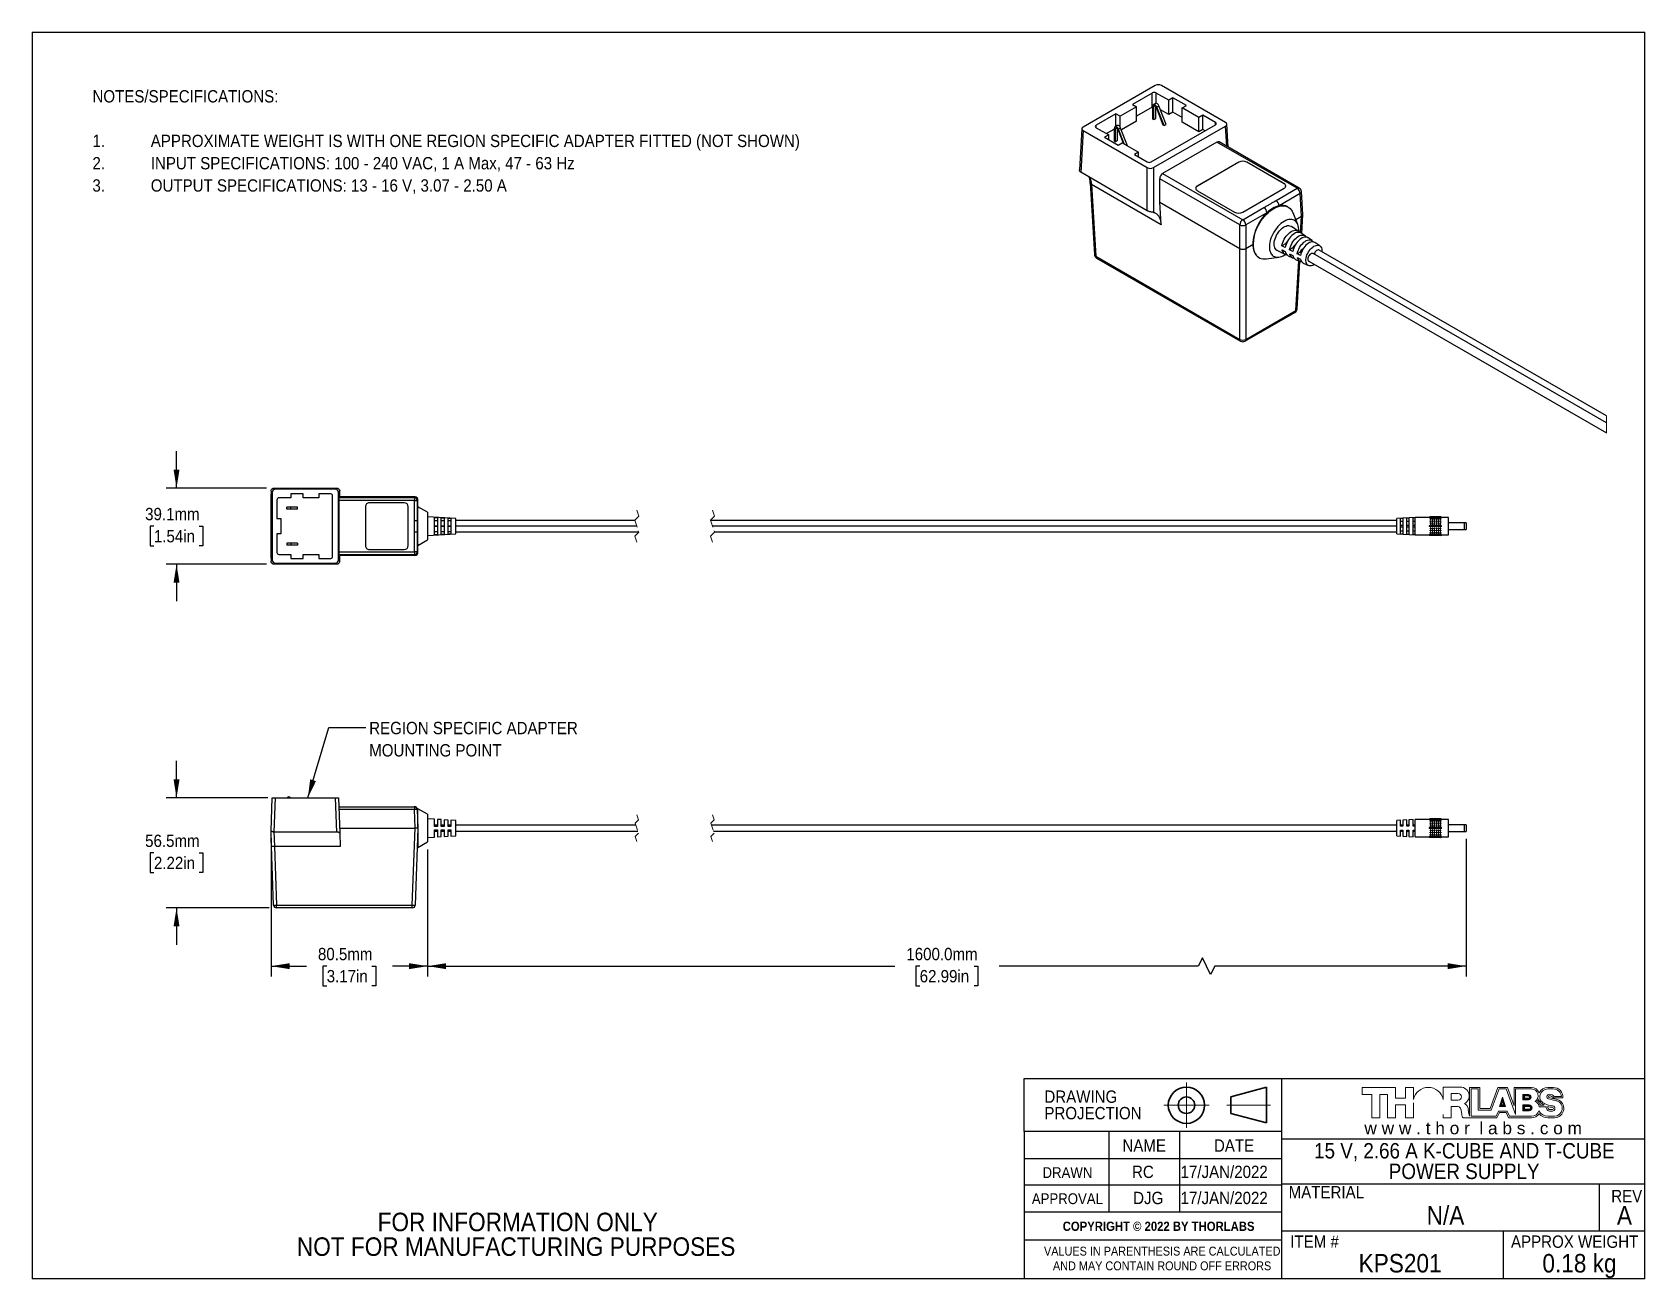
# Model space of a CAD drawing. Header units: millimetres. Extents: x 3 to 832, y 3 to 644.
import ezdxf

# ---------------------------------------------------------------- set-up
doc = ezdxf.new("R2010")
doc.units = ezdxf.units.MM
doc.header["$LTSCALE"] = 3
doc.header["$PDSIZE"] = -1
for name, pattern in [('SLD-Center', [19.05, 15.24, -1.27, 1.27, -1.27]), ('SLD-Dashed', [1.905, 1.27, -0.635]), ('SLD-Solid', [0])]:
    doc.linetypes.add(name, pattern=pattern)
for name, color, linetype in [('ANNOTATIONS', 7, 'SLD-Solid'), ('DIMENSIONS', 8, 'SLD-Solid'), ('SHEET_FORMAT', 9, 'SLD-Solid')]:
    doc.layers.add(name, color=color, linetype=linetype)
doc.styles.add('SLDTEXTSTYLE0', font='GOTHIC.TTF', dxfattribs={"width": 0.913})
doc.styles.add('SLDTEXTSTYLE1', font='ARIAL.TTF')
doc.styles.add('SLDTEXTSTYLE2', font='GOTHICB.TTF', dxfattribs={"width": 0.913})
doc.styles.get("Standard").update_dxf_attribs({"font": 'GOTHIC.TTF'})
doc.dimstyles.new('SLDDIMSTYLE0', dxfattribs={"dimtxt": 6.35, "dimasz": 9.525, "dimexe": 0, "dimexo": 0.0625, "dimgap": 1.5875, "dimtad": 0, "dimtih": 1, "dimtoh": 1, "dimdec": 1, "dimrnd": 1e-09, "dimzin": 12, "dimdsep": 46, "dimtxsty": 'SLDTEXTSTYLE0', "dimsah": 1, "dimcen": 0.09, "dimadec": 0, "dimazin": 3, "dimtfac": 1, "dimtdec": 1, "dimtmove": 0, "dimatfit": 0, "dimfxl": 1, "dimfrac": 2, "dimtolj": 1, "dimtzin": 12, "dimarcsym": 0})
doc.dimstyles.new('SLDDIMSTYLE1', dxfattribs={"dimtxt": 6.35, "dimasz": 9.525, "dimexe": 0, "dimexo": 0.0625, "dimgap": 1.5875, "dimtad": 0, "dimtih": 1, "dimtoh": 1, "dimdec": 1, "dimrnd": 1e-09, "dimzin": 12, "dimdsep": 46, "dimtxsty": 'SLDTEXTSTYLE0', "dimsah": 1, "dimcen": 0.09, "dimadec": 0, "dimazin": 3, "dimtfac": 1, "dimtdec": 1, "dimtofl": 0, "dimtmove": 0, "dimatfit": 3, "dimfxl": 1, "dimfrac": 2, "dimtolj": 1, "dimtzin": 12, "dimarcsym": 0})
doc.dimstyles.new('SLDDIMSTYLE2', dxfattribs={"dimtxt": 6.35, "dimasz": 9.525, "dimexe": 0, "dimexo": 0.0625, "dimgap": 1.5875, "dimtad": 0, "dimtih": 1, "dimtoh": 1, "dimdec": 1, "dimrnd": 1e-09, "dimzin": 4, "dimdsep": 46, "dimtxsty": 'SLDTEXTSTYLE0', "dimsah": 1, "dimcen": 0.09, "dimadec": 0, "dimazin": 1, "dimtfac": 1, "dimtdec": 1, "dimtofl": 0, "dimtmove": 0, "dimatfit": 3, "dimfxl": 1, "dimfrac": 2, "dimtolj": 1, "dimtzin": 12, "dimarcsym": 0})
doc.dimstyles.new('SLDDIMSTYLE3', dxfattribs={"dimtxt": 0.18, "dimasz": 9.525, "dimexe": 0, "dimexo": 0.0625, "dimgap": 0, "dimtad": 0, "dimtih": 1, "dimtoh": 1, "dimdec": 0, "dimrnd": 1e-09, "dimzin": 0, "dimdsep": 46, "dimtxsty": 'STANDARD', "dimsah": 1, "dimcen": 0.09, "dimadec": 0, "dimazin": 0, "dimtfac": 9.525, "dimtdec": 0, "dimtofl": 0, "dimtmove": 0, "dimatfit": 3, "dimfxl": 1, "dimfrac": 2, "dimtolj": 1, "dimtzin": 0, "dimarcsym": 0})

msp = doc.modelspace()

# ---------------------------------------------------------------- texts
at = {"layer": 'ANNOTATIONS', "insert": (688.21, 83.39), "char_height": 6.35, "attachment_point": 1, "style": 'SLDTEXTSTYLE1'}
msp.add_mtext('w w w . t h o r  l a b s . c o m', dxfattribs=at)
at = {"layer": 'SHEET_FORMAT', "color": 7}
for s, insert, char_height, attachment_point, style in [('NAME', (563.78, 74.39), 6.35, 1, 'SLDTEXTSTYLE0'), ('DATE', (610.84, 74.39), 6.35, 1, 'SLDTEXTSTYLE0'), ('DRAWN', (522.69, 60.1), 5.556, 1, 'SLDTEXTSTYLE0'), ('RC', (568.72, 60.88), 6.35, 1, 'SLDTEXTSTYLE0'), ('17/JAN/2022', (593.69, 60.88), 6.35, 1, 'SLDTEXTSTYLE0'), ('MATERIAL', (649.26, 50.4), 6.35, 1, 'SLDTEXTSTYLE0'), ('APPROVAL', (517.19, 46.67), 5.556, 1, 'SLDTEXTSTYLE0'), ('DJG', (569.29, 47.45), 6.35, 1, 'SLDTEXTSTYLE0'), ('17/JAN/2022', (593.69, 47.45), 6.35, 1, 'SLDTEXTSTYLE0'), ('REV', (815.15, 48.43), 6.35, 1, 'SLDTEXTSTYLE0'), ('N/A', (729.93, 40.07), 9.525, 2, 'SLDTEXTSTYLE0'), ('A', (821.96, 40.07), 9.53, 2, 'SLDTEXTSTYLE0'), ('COPYRIGHT © 2022 BY THORLABS ', (533.08, 32.09), 4.7625, 1, 'SLDTEXTSTYLE2'), ('ITEM #', (650.1, 24.97), 6.35, 1, 'SLDTEXTSTYLE0'), ('APPROX WEIGHT', (763.6, 24.97), 6.35, 1, 'SLDTEXTSTYLE0'), ('KPS201', (706.59, 15.46), 9.525, 2, 'SLDTEXTSTYLE0'), ('0.18 kg', (798.82, 15.46), 9.525, 2, 'SLDTEXTSTYLE0')]:
    msp.add_mtext(s, dxfattribs=dict(at, insert=insert, char_height=char_height, attachment_point=attachment_point, style=style))

# ---------------------------------------------------------------- blocks, each defined once
blk = doc.blocks.new('Third Angle Projection Block')
at = {"color": 7, "linetype": 'SLD-Center', "lineweight": 18}
for p, q in [((304.4, 71.4), (304.4, 42.2)), ((289.8, 56.8), (319.1, 56.8)), ((330.4, 56.8), (358.4, 56.8))]:
    blk.add_line(p, q, dxfattribs=at)
at = {"color": 7, "linetype": 'SLD-Solid', "lineweight": 35}
for p, q in [((355.9, 68.3), (333, 62.1)), ((355.9, 45.4), (355.9, 68.3)), ((333, 62.1), (333, 51.5)), ((333, 51.5), (355.9, 45.4))]:
    blk.add_line(p, q, dxfattribs=at)
for radius in [11.7, 5.3]:
    blk.add_circle((304.4, 56.8), radius, dxfattribs=at)
at = {"color": 7, "linetype": 'Continuous', "lineweight": 0}
blk.add_point((304.4, 56.8), dxfattribs=at)
blk = doc.blocks.new('Thorlabs Logo')
at = {"linetype": 'Continuous'}
h = blk.add_hatch(color=7, dxfattribs=at)
h.paths.add_polyline_path([(56.2, 1.3), (53.8, -5.9), (58.6, -5.9)], flags=0)
h.paths.add_polyline_path([(55.3, -4.8), (56.2, -2.1), (57.1, -4.8)], flags=0)
h = blk.add_hatch(color=7, dxfattribs=at)
edge = h.paths.add_edge_path(flags=0)
edge.add_arc((76.8, 1.4), 2.06, 270, 450)
edge.add_line((76.8, 3.5), (72.4, 3.5))
edge.add_line((72.4, 3.5), (72.4, -0.7))
edge.add_line((72.4, -0.7), (76.8, -0.7))
edge = h.paths.add_edge_path(flags=0)
edge.add_line((73.6, 2.3), (76.8, 2.3))
edge.add_arc((76.8, 1.4), 0.865, -90, 90, ccw=False)
edge.add_line((76.8, 0.5), (73.6, 0.5))
edge.add_line((73.6, 0.5), (73.6, 2.3))
h = blk.add_hatch(color=7, dxfattribs=at)
edge = h.paths.add_edge_path(flags=0)
edge.add_arc((77.3, -7.1), 2.32, 270, 450)
edge.add_line((77.3, -4.8), (72.4, -4.8))
edge.add_line((72.4, -4.8), (72.4, -9.4))
edge.add_line((72.4, -9.4), (77.3, -9.4))
edge = h.paths.add_edge_path(flags=0)
edge.add_line((73.6, -6), (77.3, -6))
edge.add_arc((77.3, -7.1), 1.12, -90, 90, ccw=False)
edge.add_line((77.3, -8.2), (73.6, -8.2))
edge.add_line((73.6, -8.2), (73.6, -6))
at = {"color": 7, "linetype": 'SLD-Solid', "lineweight": 18}
for p, q in [((-54.7, 9.1), (-28.3, 9.1)), ((-54.7, 9.1), (-54.7, 3.5)), ((-54.7, 3.5), (-47.2, 3.5)), ((-47.2, 3.5), (-47.2, -14.9)), ((-40.8, -14.9), (-40.8, 3.5)), ((-40.8, 3.5), (-34.7, 3.5)), ((-34.7, 3.5), (-34.7, -14.9)), ((-28.3, 9.1), (-28.3, 0.5)), ((-28.3, 0.5), (-20.6, 0.5)), ((-20.6, 0.5), (-20.6, 9.1)), ((-20.6, 9.1), (-14.2, 9.1)), ((-14.2, 9.1), (-14.2, -0.4)), ((9.3, -0.4), (9.3, 9.3)), ((9.3, 9.3), (23, 9.3)), ((21.1, 4.3), (15.7, 4.3)), ((15.7, 4.3), (15.7, -1.1)), ((30.2, -13.6), (30.2, 9.1)), ((30.2, 9.1), (38.2, 9.1)), ((31.4, -13.7), (31.4, 7.9)), ((31.4, 7.9), (37, 7.9)), ((37, 7.9), (37, -8.9)), ((38.2, 9.1), (38.2, -7.7)), ((46.5, -7.7), (52.6, 9.1)), ((47.3, -8.9), (53.5, 7.9)), ((52.6, 9.1), (60.1, 9.1)), ((53.5, 7.9), (59.2, 7.9)), ((56.2, 1.3), (53.8, -5.9)), ((58.6, -5.9), (56.2, 1.3)), ((59.2, 7.9), (66.6, -12.4)), ((60.1, 9.1), (65.4, -5.6)), ((65.4, -5.6), (65.4, 9.1)), ((65.4, 9.1), (79.1, 9.1)), ((66.6, -12.4), (66.6, 7.9)), ((66.6, 7.9), (79.1, 7.9)), ((76.8, 3.5), (72.4, 3.5)), ((72.4, 3.5), (72.4, -0.7)), ((76.8, 2.3), (73.6, 2.3)), ((73.6, 2.3), (73.6, 0.5)), ((73.6, 0.5), (76.8, 0.5)), ((96.4, 9.1), (92.2, 9.1)), ((96.4, 7.9), (92.2, 7.9)), ((104.1, 0.7), (96.7, 0.7)), ((102.9, 1.9), (97.3, 1.9)), ((-28.3, -14.9), (-28.3, -4.8)), ((-28.3, -4.8), (-20.6, -4.8)), ((-20.6, -4.8), (-20.6, -14.9)), ((-14.2, -14.9), (-14.2, -3)), ((9.3, -12.4), (9.3, -14.9)), ((15.7, -1.1), (21.1, -1.1)), ((15.7, -14.9), (15.7, -5.9)), ((15.7, -5.9), (20.7, -5.9)), ((23.6, -8.9), (24, -12.4)), ((29.2, -8.3), (29.5, -11.7)), ((37, -8.9), (47.3, -8.9)), ((38.2, -7.7), (46.5, -7.7)), ((53, -9.7), (51.2, -13.7)), ((51.9, -14.9), (53.8, -10.9)), ((60, -9.7), (53, -9.7)), ((53.8, -5.9), (58.6, -5.9)), ((53.8, -10.9), (59.2, -10.9)), ((55.3, -4.8), (56.2, -2.1)), ((57.1, -4.8), (55.3, -4.8)), ((56.2, -2.1), (57.1, -4.8)), ((59.2, -10.9), (61.1, -14.9)), ((61.8, -13.7), (60, -9.7)), ((72.4, -0.7), (76.8, -0.7)), ((77.3, -4.8), (72.4, -4.8)), ((72.4, -4.8), (72.4, -9.4)), ((72.4, -9.4), (77.3, -9.4)), ((77.3, -6), (73.6, -6)), ((73.6, -6), (73.6, -8.2)), ((73.6, -8.2), (77.3, -8.2)), ((90.8, -6.2), (85.3, -6.2)), ((89.3, -5), (86.3, -5)), ((95.7, -8.5), (94.1, -8.5)), ((95.7, -9.7), (94.1, -9.7)), ((-47.2, -14.9), (-40.8, -14.9)), ((-34.7, -14.9), (-28.3, -14.9)), ((-20.6, -14.9), (-14.2, -14.9)), ((9.3, -14.9), (15.7, -14.9)), ((25, -14.9), (51.9, -14.9)), ((51.2, -13.7), (31.4, -13.7)), ((61.1, -14.9), (79.1, -14.9)), ((79.1, -13.7), (61.8, -13.7)), ((97.4, -13.7), (92.2, -13.7)), ((97.4, -14.9), (92.2, -14.9))]:
    blk.add_line(p, q, dxfattribs=at)
for centre, radius, start, end in [((-2.4, -2.9), 12, 12.111, 167.889), ((21.1, 1.6), 2.67, 270, 90), ((23, 2.4), 6.88, 297.1135, 90), ((76.8, 1.4), 2.06, 270, 90), ((76.8, 1.4), 0.865, 270, 90), ((79.1, 2.5), 6.53, 20.1507, 90), ((79.1, 2.5), 5.33, 303.3716, 90), ((92.2, 1.3), 7.73, 90, 153.499), ((90.9, 1.7), 5.15, 162.6664, 201.3473), ((92.2, 1.3), 6.54, 90, 162.6664), ((93.3, 1.8), 1.89, 87.4257, 253.693), ((93.3, 1.8), 0.697, 87.4257, 253.693), ((105.3, 43), 44.8, 253.693, 258.7851), ((105.3, 43), 43.6, 253.693, 258.7851), ((93.1, -2), 4.53, 37.1988, 87.4257), ((93.1, -2), 5.73, 43.4056, 87.4257), ((96.4, 1.3), 7.73, 355.6471, 90), ((96.4, 1.3), 6.54, 5.3476, 90), ((92.1, -24), 24.7, 71.8991, 78.7851), ((20.7, -8.2), 2.34, 52.4101, 90), ((19.7, -9.4), 3.88, 7.108, 52.4101), ((29.5, -11.7), 5.52, 187.108, 216.0294), ((23.8, -8.7), 5.49, 4.5733, 64.9993), ((33.1, -11.4), 3.55, 184.5733, 217.0326), ((77.3, -7.1), 2.32, 270, 90), ((77.3, -7.1), 1.12, 270, 90), ((79.1, -7.4), 6.32, 270, 341.436), ((79.1, -7.4), 7.52, 270, 324.6614), ((80, -6.8), 5.29, 6.6197, 67.1132), ((79.1, 2.5), 6.53, 319.148, 332.4387), ((80, -6.8), 6.49, 16.1621, 51.2284), ((92, 2.2), 7.6, 200.7036, 234.5132), ((92.2, -5.8), 7.94, 207.2163, 270), ((92.2, -5.8), 9.14, 220.7829, 270), ((92, 2.2), 6.4, 201.3473, 234.5132), ((94.5, 5.7), 11.9, 234.5132, 243.9818), ((94.5, 5.7), 10.7, 234.5132, 253.9332), ((94.1, -6.4), 3.3, 175.6813, 270), ((102.1, 31.8), 37.9, 253.9332, 260.9265), ((94.1, -6.4), 2.1, 166.7831, 270), ((102.1, 31.8), 39.1, 255.1735, 260.9265), ((95.7, -7.6), 2.09, 270, 80.9265), ((95.7, -7.6), 0.89, 270, 80.9265), ((92.1, -24), 23.5, 71.8991, 78.7851), ((97.4, -7.5), 7.4, 270, 71.8991), ((97.4, -7.5), 6.2, 270, 71.8991)]:
    blk.add_arc(centre, radius, start, end, dxfattribs=at)
blk = doc.blocks.new('SW_NOTE_0')
at = {"layer": 'ANNOTATIONS', "color": 0, "char_height": 6.35, "attachment_point": 1, "style": 'SLDTEXTSTYLE0'}
for s, insert in [('NOTES/SPECIFICATIONS:', (0, 8.11)), ('1.', (0, -14.82)), ('APPROXIMATE WEIGHT IS WITH ONE REGION SPECIFIC ADAPTER FITTED (NOT SHOWN)', (30, -14.82)), ('2.', (0, -26.29)), ('INPUT SPECIFICATIONS: 100 - 240 VAC, 1 A Max, 47 - 63 Hz ', (30, -26.29)), ('3.', (0, -37.76)), ('OUTPUT SPECIFICATIONS: 13 - 16 V, 3.07 - 2.50 A', (30, -37.76))]:
    blk.add_mtext(s, dxfattribs=dict(at, insert=insert))
blk = doc.blocks.new('SW_NOTE_0_1')
at = {"layer": 'SHEET_FORMAT', "color": 0, "char_height": 4.572, "attachment_point": 2, "style": 'SLDTEXTSTYLE0'}
for s, insert in [('VALUES IN PARENTHESIS ARE CALCULATED', (59.72, 5.84)), ('AND MAY CONTAIN ROUND OFF ERRORS', (59.65, -1.73))]:
    blk.add_mtext(s, dxfattribs=dict(at, insert=insert))
blk = doc.blocks.new('SW_NOTE_0_2')
at = {"layer": 'SHEET_FORMAT', "color": 0, "char_height": 6.35, "attachment_point": 1, "style": 'SLDTEXTSTYLE0'}
for s, insert in [('DRAWING', (0, 8.11)), ('PROJECTION', (0, -0.36))]:
    blk.add_mtext(s, dxfattribs=dict(at, insert=insert))
blk = doc.blocks.new('SW_NOTE_0_3')
at = {"layer": 'ANNOTATIONS', "color": 0, "char_height": 9.525, "attachment_point": 2, "style": 'SLDTEXTSTYLE0'}
for s, insert in [('FOR INFORMATION ONLY ', (76.94, 12.17)), ('NOT FOR MANUFACTURING PURPOSES', (76.13, -0.53))]:
    blk.add_mtext(s, dxfattribs=dict(at, insert=insert))
blk = doc.blocks.new('SW_NOTE_0_4')
at = {"layer": 'SHEET_FORMAT', "color": 0, "char_height": 7.9375, "attachment_point": 2, "style": 'SLDTEXTSTYLE0'}
for s, insert in [('15 V, 2.66 A K-CUBE AND T-CUBE ', (81.73, 10.14)), ('POWER SUPPLY', (81.62, -0.44))]:
    blk.add_mtext(s, dxfattribs=dict(at, insert=insert))
blk = doc.blocks.new('_D')
at = {"layer": 'DIMENSIONS'}
for p, q in [((77.35, 409.43), (77.35, 428.48)), ((123.64, 409.43), (72.02, 409.43)), ((65.72, 389.86), (63.78, 389.86)), ((63.78, 389.86), (63.78, 379.77)), ((88.99, 389.86), (90.92, 389.86)), ((90.92, 389.86), (90.92, 379.77)), ((63.78, 379.77), (65.72, 379.77)), ((90.92, 379.77), (88.99, 379.77)), ((123.64, 370.29), (72.02, 370.29)), ((77.35, 370.29), (77.35, 351.24))]:
    blk.add_line(p, q, dxfattribs=at)
for points in [[(77.35, 409.43), (78.88, 418.95), (75.83, 418.95)], [(77.35, 370.29), (75.83, 360.76), (78.88, 360.76)]]:
    blk.add_solid(points, dxfattribs=at)
at = {"layer": 'DIMENSIONS', "char_height": 6.35, "attachment_point": 1, "style": 'SLDTEXTSTYLE0'}
for s, insert in [('39.1mm', (61.21, 399.26)), ('1.54in', (65.72, 387.88))]:
    blk.add_mtext(s, dxfattribs=dict(at, insert=insert))
blk = doc.blocks.new('_D_1')
at = {"layer": 'DIMENSIONS'}
for p, q in [((125.97, 229.3), (125.97, 158.18)), ((206.48, 223.59), (206.48, 158.18)), ((125.97, 163.52), (144.11, 163.52)), ((154.59, 163.52), (152.66, 163.52)), ((152.66, 163.52), (152.66, 153.43)), ((177.87, 163.52), (179.8, 163.52)), ((179.8, 163.52), (179.8, 153.43)), ((206.48, 163.52), (188.34, 163.52)), ((152.66, 153.43), (154.59, 153.43)), ((179.8, 153.43), (177.87, 153.43))]:
    blk.add_line(p, q, dxfattribs=at)
for points in [[(125.97, 163.52), (135.5, 161.99), (135.5, 165.04)], [(206.48, 163.52), (196.96, 165.04), (196.96, 161.99)]]:
    blk.add_solid(points, dxfattribs=at)
at = {"layer": 'DIMENSIONS', "char_height": 6.35, "attachment_point": 1, "style": 'SLDTEXTSTYLE0'}
for s, insert in [('80.5mm', (150.08, 172.92)), ('3.17in', (154.59, 161.54))]:
    blk.add_mtext(s, dxfattribs=dict(at, insert=insert))
blk = doc.blocks.new('_D_2')
at = {"layer": 'DIMENSIONS'}
for p, q in [((77.35, 250.02), (77.35, 269.07)), ((124.25, 250.02), (72.02, 250.02)), ((65.72, 221.77), (63.78, 221.77)), ((63.78, 221.77), (63.78, 211.68)), ((88.99, 221.77), (90.92, 221.77)), ((90.92, 221.77), (90.92, 211.68)), ((63.78, 211.68), (65.72, 211.68)), ((90.92, 211.68), (88.99, 211.68)), ((124.95, 193.52), (72.02, 193.52)), ((77.35, 193.52), (77.35, 174.47))]:
    blk.add_line(p, q, dxfattribs=at)
for points in [[(77.35, 250.02), (78.88, 259.54), (75.83, 259.54)], [(77.35, 193.52), (75.83, 183.99), (78.88, 183.99)]]:
    blk.add_solid(points, dxfattribs=at)
at = {"layer": 'DIMENSIONS', "char_height": 6.35, "attachment_point": 1, "style": 'SLDTEXTSTYLE0'}
for s, insert in [('56.5mm', (61.21, 231.17)), ('2.22in', (65.72, 219.79))]:
    blk.add_mtext(s, dxfattribs=dict(at, insert=insert))
blk = doc.blocks.new('_D_3')
at = {"layer": 'DIMENSIONS'}
for p, q in [((740.53, 228.96), (740.53, 158.18)), ((206.48, 223.59), (206.48, 158.18)), ((604.91, 167.75), (602.79, 163.52)), ((609.14, 159.28), (604.91, 167.75)), ((206.48, 163.52), (446.7, 163.52)), ((459.53, 163.52), (457.6, 163.52)), ((457.6, 163.52), (457.6, 153.43)), ((487.49, 163.52), (489.42, 163.52)), ((489.42, 163.52), (489.42, 153.43)), ((602.79, 163.52), (500.32, 163.52)), ((611.26, 163.52), (609.14, 159.28)), ((740.53, 163.52), (611.26, 163.52)), ((457.6, 153.43), (459.53, 153.43)), ((489.42, 153.43), (487.49, 153.43))]:
    blk.add_line(p, q, dxfattribs=at)
for points in [[(206.48, 163.52), (216.01, 161.99), (216.01, 165.04)], [(740.53, 163.52), (731.01, 165.04), (731.01, 161.99)]]:
    blk.add_solid(points, dxfattribs=at)
at = {"layer": 'DIMENSIONS', "char_height": 6.35, "attachment_point": 1, "style": 'SLDTEXTSTYLE0'}
for s, insert in [('1600.0mm', (452.67, 172.92)), ('62.99in', (459.53, 161.54))]:
    blk.add_mtext(s, dxfattribs=dict(at, insert=insert))
blk = doc.blocks.new('SW_NOTE_0_5')
at = {"layer": 'ANNOTATIONS', "color": 0, "char_height": 6.35, "attachment_point": 1, "style": 'SLDTEXTSTYLE0'}
for s, insert in [('REGION SPECIFIC ADAPTER ', (1.75, 2.82)), ('MOUNTING POINT', (1.75, -8.65))]:
    blk.add_mtext(s, dxfattribs=dict(at, insert=insert))

# ---------------------------------------------------------------- dimensions: what is measured, and where the dimension line sits
at = {"layer": 'DIMENSIONS'}
for base, p1, p2, picture, middle in [((77.35, 409.43), (127.45, 370.29), (127.45, 409.43), '_D', (77.35, 389.86)), ((77.35, 193.52), (128.06, 250.02), (128.76, 193.52), '_D_2', (77.35, 221.77))]:
    dim = msp.add_linear_dim(base=base, p1=p1, p2=p2, angle=90, dimstyle='SLDDIMSTYLE0', dxfattribs=at)
    dim.commit()
    dim.dimension.update_dxf_attribs({"geometry": picture, "text_midpoint": middle, "dimtype": 160})
dim = msp.add_linear_dim(base=(125.97, 163.52), p1=(206.48, 227.4), p2=(125.97, 233.11), dimstyle='SLDDIMSTYLE1', dxfattribs=at)
dim.commit()
dim.dimension.update_dxf_attribs({"geometry": '_D_1', "text_midpoint": (166.23, 163.52), "dimtype": 160})
dim = msp.add_linear_dim(base=(740.53, 163.52), p1=(206.48, 227.4), p2=(740.53, 232.77), text='1600.0mm', dimstyle='SLDDIMSTYLE2', dxfattribs=at)
dim.commit()
dim.dimension.update_dxf_attribs({"geometry": '_D_3', "text_midpoint": (473.51, 163.52), "dimtype": 160})

# ---------------------------------------------------------------- linework, layer by layer
at = {"color": 7, "linetype": 'SLD-Solid', "lineweight": 25}
for p, q in [((580.65, 616.53), (543.61, 595.15)), ((616.79, 597.5), (583.83, 616.53)), ((571.03, 605.6), (562.54, 600.7)), ((579.06, 612.68), (568.91, 606.82)), ((568.91, 606.82), (571.03, 605.6)), ((571.03, 598.25), (571.03, 605.6)), ((579.06, 605.33), (579.06, 612.68)), ((579.38, 599.28), (579.38, 605.98)), ((580.78, 607.33), (579.72, 606.71)), ((579.91, 598.98), (579.91, 605.67)), ((581.05, 605.37), (580.98, 605.43)), ((580.98, 599.59), (580.98, 605.43)), ((581.05, 605.37), (584.57, 596.29)), ((587.64, 608.95), (581.18, 612.68)), ((581.51, 605.41), (582.57, 606.02)), ((585.18, 595.94), (581.51, 605.41)), ((586.24, 596.55), (582.57, 606.02)), ((589.76, 610.18), (587.64, 608.95)), ((587.64, 601.6), (587.64, 608.95)), ((596.66, 606.2), (589.76, 610.18)), ((589.76, 602.83), (589.76, 610.18)), ((594.54, 604.97), (596.66, 606.2)), ((560.42, 601.92), (550.27, 596.07)), ((562.54, 600.7), (560.42, 601.92)), ((560.42, 595.57), (560.42, 601.92)), ((562.54, 595.26), (562.54, 600.7)), ((571.03, 598.25), (563.22, 593.75)), ((579.06, 605.33), (571.03, 600.7)), ((579.38, 599.28), (579.91, 598.98)), ((579.91, 598.98), (580.98, 599.59)), ((587.64, 601.6), (583.31, 604.1)), ((589.76, 602.83), (587.64, 601.6)), ((594.54, 600.07), (589.76, 602.83)), ((603.02, 600.07), (594.54, 604.97)), ((594.54, 597.62), (594.54, 604.97)), ((603.02, 592.72), (594.54, 597.62)), ((605.14, 601.3), (603.02, 600.07)), ((603.02, 592.72), (603.02, 600.07)), ((611.61, 597.57), (605.14, 601.3)), ((605.14, 593.95), (605.14, 601.3)), ((542.95, 594.27), (541.68, 573.2)), ((543.61, 593.31), (542.31, 571.88)), ((543.61, 593.31), (576.58, 574.28)), ((550.27, 594.84), (556.73, 591.11)), ((556.73, 591.11), (554.61, 589.88)), ((554.61, 589.88), (561.51, 585.9)), ((559.69, 594.15), (555.57, 591.78)), ((556.73, 588.66), (556.73, 591.11)), ((559.69, 587.91), (559.69, 594.61)), ((561.08, 595.96), (560.02, 595.34)), ((560.22, 587.61), (560.22, 594.3)), ((561.35, 594), (561.28, 594.08)), ((561.28, 588.22), (561.28, 594.08)), ((561.35, 594), (564.13, 586.84)), ((562.87, 594.65), (561.81, 594.04)), ((564.74, 586.49), (561.81, 594.04)), ((566.41, 585.52), (562.87, 594.65)), ((578.58, 577.27), (611.61, 596.34)), ((579.76, 574.28), (616.79, 595.66)), ((584.57, 596.29), (585.18, 595.94)), ((585.18, 595.94), (586.24, 596.55)), ((605.14, 593.95), (603.02, 592.72)), ((606.3, 593.28), (605.14, 593.95)), ((618.16, 584.86), (617.45, 596.62)), ((559.69, 587.91), (560.22, 587.61)), ((561.28, 588.22), (560.22, 587.61)), ((561.51, 585.9), (563.63, 587.13)), ((563.63, 587.13), (572.11, 582.23)), ((572.11, 582.23), (569.99, 581.01)), ((569.99, 581.01), (576.46, 577.27)), ((572.11, 579.78), (572.11, 582.23)), ((612.41, 587.43), (584.47, 571.3)), ((653.61, 563.64), (612.41, 587.43)), ((654.74, 563.75), (613.55, 587.53)), ((576.58, 552.1), (576.58, 574.28)), ((579.76, 574.28), (579.76, 551.27)), ((623.56, 577.11), (602.35, 564.86)), ((623.56, 577.05), (602.35, 564.8)), ((623.56, 577.05), (623.56, 577.11)), ((646.9, 566.09), (627.8, 577.11)), ((627.8, 577.05), (627.8, 577.11)), ((646.9, 566.02), (627.8, 577.05)), ((542.31, 571.88), (542.26, 571.91)), ((576.58, 552.1), (542.31, 571.88)), ((547.14, 566.39), (549.36, 529.57)), ((547.79, 565.56), (550.02, 528.72)), ((583.64, 544.86), (547.79, 565.56)), ((624.09, 544.82), (582.94, 568.58)), ((582.94, 556.47), (582.94, 568.58)), ((584.47, 571.3), (625.68, 547.51)), ((602.35, 564.8), (602.35, 564.86)), ((646.9, 566.02), (646.9, 566.09)), ((582.94, 556.47), (624.09, 532.71)), ((583.64, 544.86), (582.94, 556.47)), ((602.35, 562.41), (621.44, 551.39)), ((625.68, 551.39), (646.9, 563.64)), ((642.79, 557.39), (653.61, 563.64)), ((655.2, 560.95), (644.38, 554.69)), ((655.91, 549.25), (655.2, 560.95)), ((656.57, 550.21), (655.86, 561.93)), ((625.68, 547.51), (636.51, 553.76)), ((638.1, 551.07), (627.27, 544.82)), ((649.09, 553.97), (648.83, 554.12)), ((653.94, 545.1), (651.5, 551.07)), ((652.95, 547.53), (655.91, 549.25)), ((655.98, 540.41), (656.57, 550.21)), ((624.09, 532.71), (624.09, 544.82)), ((627.27, 544.82), (627.27, 532.71)), ((654.19, 541.63), (650.65, 544.06)), ((657.74, 539.21), (655.71, 540.6)), ((624.09, 485.96), (624.09, 532.71)), ((627.27, 532.71), (630.99, 534.86)), ((627.27, 532.71), (627.27, 485.96)), ((643.46, 531.6), (647.33, 529.74)), ((647.72, 535.09), (645.82, 533.99)), ((647.51, 533.13), (645.82, 533.99)), ((647.72, 535.09), (647.97, 534.95)), ((651.44, 532.95), (649.77, 531.98)), ((651.46, 531.12), (649.77, 531.98)), ((651.44, 532.95), (651.86, 532.7)), ((655.15, 530.8), (653.72, 529.98)), ((655.15, 530.8), (655.74, 530.46)), ((661.28, 536.79), (659.25, 538.18)), ((665.33, 534.03), (662.8, 535.76)), ((812.78, 446.53), (664.94, 531.88)), ((550.02, 528.72), (624.09, 485.96)), ((550.48, 527.76), (624.56, 484.99)), ((633.83, 528.14), (634.09, 527.99)), ((637.81, 527.35), (644.2, 528.22)), ((648.98, 528.94), (651.19, 527.88)), ((649.77, 530.02), (651.46, 529.16)), ((652.85, 527.09), (655.06, 526.03)), ((653.64, 501.65), (655.06, 526.03)), ((655.41, 529.12), (653.72, 529.98)), ((653.72, 528.02), (655.41, 527.16)), ((656.72, 525.23), (659.48, 523.9)), ((659.61, 526.2), (812.78, 437.78)), ((812.78, 442.97), (661.86, 530.1)), ((626.81, 484.99), (652.52, 499.83)), ((627.27, 485.96), (652.98, 500.8)), ((125.95, 373.34), (125.95, 406.38)), ((126.57, 407.32), (125.97, 407.91)), ((126.57, 407.32), (126.57, 372.4)), ((127.4, 409.43), (127.45, 409.43)), ((127.45, 409.43), (128.06, 408.82)), ((127.45, 409.43), (159.76, 409.43)), ((159.14, 408.82), (128.06, 408.82)), ((142.55, 406.43), (136.05, 406.43)), ((136.05, 406.43), (136.05, 404.43)), ((142.55, 404.43), (142.55, 406.43)), ((156.64, 406.43), (150.55, 406.43)), ((150.55, 406.43), (150.55, 404.43)), ((159.14, 408.82), (159.76, 409.43)), ((161.28, 407.95), (160.64, 407.32)), ((160.64, 372.4), (160.64, 407.32)), ((128.95, 403.43), (128.95, 393.86)), ((136.05, 404.43), (129.95, 404.43)), ((134.05, 398.64), (134.05, 399.64)), ((136.05, 399.64), (134.05, 399.64)), ((136.05, 398.64), (134.05, 398.64)), ((136.05, 398.64), (136.05, 399.64)), ((139.52, 399.64), (136.05, 399.64)), ((139.52, 398.64), (136.05, 398.64)), ((139.52, 398.64), (139.52, 399.64)), ((150.55, 404.43), (142.55, 404.43)), ((157.64, 374.29), (157.64, 405.43)), ((160.8, 403.03), (160.8, 376.69)), ((199.65, 403.03), (160.8, 403.03)), ((160.85, 404.52), (161.18, 404.86)), ((160.85, 404.52), (199.65, 404.52)), ((199.99, 404.86), (161.18, 404.86)), ((174.48, 399.86), (174.48, 379.86)), ((194.48, 401.86), (176.48, 401.86)), ((196.48, 379.86), (196.48, 399.86)), ((199.65, 404.52), (199.99, 404.86)), ((199.65, 404.52), (199.65, 403.03)), ((199.65, 392.82), (199.65, 403.03)), ((199.65, 403.03), (201.15, 403.03)), ((201.48, 403.36), (201.15, 403.03)), ((201.15, 403.03), (201.15, 392.82)), ((201.48, 399.86), (201.48, 403.36)), ((206.48, 396.97), (201.48, 399.86)), ((201.48, 379.86), (201.48, 399.86)), ((128.95, 393.86), (130.95, 393.86)), ((130.95, 393.86), (130.95, 385.86)), ((199.65, 392.82), (201.15, 392.82)), ((206.48, 396.97), (206.48, 389.86)), ((220.98, 393.76), (206.48, 394.66)), ((206.48, 389.86), (206.48, 382.75)), ((209.98, 385.35), (209.98, 394.37)), ((211.48, 392.58), (209.98, 392.58)), ((209.98, 390.04), (211.48, 390.04)), ((211.48, 394.28), (211.48, 385.44)), ((213.48, 385.57), (213.48, 394.15)), ((213.48, 394.15), (214.98, 394.06)), ((214.98, 392.58), (213.48, 392.58)), ((213.48, 390.04), (214.98, 390.04)), ((214.98, 394.06), (214.98, 385.66)), ((216.98, 385.79), (216.98, 393.93)), ((216.98, 393.93), (218.48, 393.83)), ((218.48, 392.58), (216.98, 392.58)), ((216.98, 390.04), (218.48, 390.04)), ((218.48, 393.83), (218.48, 385.88)), ((220.98, 385.96), (220.98, 393.76)), ((313.01, 392.81), (220.98, 392.81)), ((314, 389.86), (220.98, 389.86)), ((704.93, 392.81), (352.01, 392.81)), ((704.93, 389.86), (353, 389.86)), ((714.33, 394.36), (704.93, 393.86)), ((704.93, 385.86), (704.93, 393.86)), ((706.83, 393.84), (707.93, 393.9)), ((706.83, 385.88), (706.83, 393.84)), ((706.83, 392.43), (707.93, 392.43)), ((707.93, 390.19), (706.83, 390.19)), ((707.93, 393.9), (707.93, 385.82)), ((710.03, 394.01), (711.13, 394.07)), ((710.03, 385.71), (710.03, 394.01)), ((710.03, 392.43), (711.13, 392.43)), ((711.13, 390.19), (710.03, 390.19)), ((711.13, 394.07), (711.13, 385.65)), ((713.23, 394.19), (714.33, 394.25)), ((713.23, 385.53), (713.23, 394.19)), ((713.23, 392.43), (714.33, 392.43)), ((714.33, 390.19), (713.23, 390.19)), ((721.55, 394.35), (714.33, 394.36)), ((714.33, 394.25), (714.33, 394.36)), ((714.33, 385.47), (714.33, 394.25)), ((722.23, 394.35), (721.55, 394.35)), ((721.55, 390.11), (721.55, 389.61)), ((721.88, 390.11), (721.55, 390.11)), ((727.58, 394.61), (721.88, 394.61)), ((721.88, 389.61), (721.88, 390.11)), ((727.58, 390.11), (721.88, 390.11)), ((723.23, 394.35), (722.34, 394.35)), ((724.23, 394.35), (723.34, 394.35)), ((725.23, 394.35), (724.34, 394.35)), ((726.23, 394.35), (725.34, 394.35)), ((727.23, 394.35), (726.34, 394.35)), ((727.92, 394.35), (727.34, 394.35)), ((727.58, 389.61), (727.58, 390.11)), ((727.92, 390.11), (727.58, 390.11)), ((731.53, 394.36), (727.92, 394.35)), ((727.92, 389.61), (727.92, 390.11)), ((731.53, 385.36), (731.53, 394.36)), ((739.53, 391.61), (731.53, 391.61)), ((740.53, 391.61), (739.53, 391.61)), ((739.53, 391.61), (739.53, 389.86)), ((739.53, 389.86), (739.53, 388.11)), ((740.53, 391.61), (740.53, 389.86)), ((740.53, 389.86), (740.53, 388.11)), ((130.95, 385.86), (128.95, 385.86)), ((128.95, 385.86), (128.95, 376.29)), ((199.65, 376.69), (199.65, 386.9)), ((199.65, 386.9), (201.15, 386.9)), ((201.15, 386.9), (201.15, 376.69)), ((201.48, 379.86), (206.48, 382.75)), ((206.48, 385.06), (220.98, 385.96)), ((211.48, 389.68), (209.98, 389.68)), ((209.98, 387.14), (211.48, 387.14)), ((211.48, 385.44), (209.98, 385.35)), ((214.98, 389.68), (213.48, 389.68)), ((213.48, 387.14), (214.98, 387.14)), ((214.98, 385.66), (213.48, 385.57)), ((218.48, 389.68), (216.98, 389.68)), ((216.98, 387.14), (218.48, 387.14)), ((218.48, 385.88), (216.98, 385.79)), ((220.98, 386.91), (314.98, 386.91)), ((353.98, 386.91), (704.93, 386.91)), ((704.93, 385.86), (714.33, 385.36)), ((706.83, 389.53), (707.93, 389.53)), ((707.93, 387.29), (706.83, 387.29)), ((707.93, 385.82), (706.83, 385.88)), ((710.03, 389.53), (711.13, 389.53)), ((711.13, 387.29), (710.03, 387.29)), ((713.23, 389.53), (714.33, 389.53)), ((714.33, 387.29), (713.23, 387.29)), ((714.33, 385.36), (714.33, 385.47)), ((714.33, 385.36), (721.55, 385.37)), ((721.88, 389.61), (721.55, 389.61)), ((722.23, 385.37), (721.55, 385.37)), ((727.58, 389.61), (721.88, 389.61)), ((727.58, 385.11), (721.88, 385.11)), ((723.23, 385.37), (722.34, 385.37)), ((724.23, 385.37), (723.34, 385.37)), ((725.23, 385.37), (724.34, 385.37)), ((726.23, 385.37), (725.34, 385.37)), ((727.23, 385.37), (726.34, 385.37)), ((727.92, 385.37), (727.34, 385.37)), ((727.92, 389.61), (727.58, 389.61)), ((727.92, 385.37), (731.53, 385.36)), ((731.53, 388.11), (739.53, 388.11)), ((739.53, 388.11), (740.53, 388.11)), ((129.95, 375.29), (136.05, 375.29)), ((134.05, 381.07), (134.05, 380.07)), ((136.05, 381.07), (134.05, 381.07)), ((136.05, 380.07), (134.05, 380.07)), ((136.05, 381.07), (136.05, 380.07)), ((139.52, 381.07), (136.05, 381.07)), ((139.52, 380.07), (136.05, 380.07)), ((136.05, 375.29), (136.05, 373.29)), ((136.05, 373.29), (142.55, 373.29)), ((139.52, 381.07), (139.52, 380.07)), ((142.55, 373.29), (142.55, 375.29)), ((142.55, 375.29), (150.55, 375.29)), ((150.55, 375.29), (150.55, 373.29)), ((150.55, 373.29), (156.64, 373.29)), ((160.8, 376.69), (199.65, 376.69)), ((161.18, 374.86), (160.85, 375.19)), ((199.65, 375.19), (160.85, 375.19)), ((161.18, 374.86), (199.99, 374.86)), ((176.48, 377.86), (194.48, 377.86)), ((199.65, 376.69), (199.65, 375.19)), ((201.15, 376.69), (199.65, 376.69)), ((199.99, 374.86), (199.65, 375.19)), ((201.15, 376.69), (201.48, 376.36)), ((201.48, 376.36), (201.48, 379.86)), ((125.97, 371.81), (126.57, 372.4)), ((127.45, 370.29), (127.4, 370.29)), ((128.06, 370.9), (127.45, 370.29)), ((159.76, 370.29), (127.45, 370.29)), ((128.06, 370.9), (159.14, 370.9)), ((159.76, 370.29), (159.14, 370.9)), ((160.64, 372.4), (161.28, 371.76)), ((125.97, 233.11), (126.57, 250.02)), ((126.57, 250.02), (128.06, 250.02)), ((128.06, 250.02), (127.45, 232.52)), ((128.06, 250.02), (159.14, 250.02)), ((159.76, 232.52), (159.14, 250.02)), ((159.14, 250.02), (160.64, 250.02)), ((160.64, 250.02), (161.28, 231.86)), ((160.8, 245.52), (199.65, 245.52)), ((199.65, 244.07), (160.85, 244.07)), ((199.65, 245.52), (199.65, 244.07)), ((199.99, 234.52), (199.65, 244.07)), ((201.48, 244.52), (201.14, 244.52)), ((201.15, 244.07), (201.48, 234.52)), ((206.48, 241.63), (201.48, 244.52)), ((201.48, 234.52), (201.48, 244.52)), ((206.48, 241.63), (206.48, 227.4)), ((127.45, 232.52), (127.4, 232.52)), ((159.76, 232.52), (127.45, 232.52)), ((161.18, 234.52), (199.99, 234.52)), ((198.6, 194.96), (199.99, 234.52)), ((201.48, 234.52), (199.99, 234.52)), ((201.48, 234.52), (200.1, 194.96)), ((201.48, 234.52), (201.48, 224.52)), ((209.98, 239.1), (206.48, 239.32)), ((209.98, 235.32), (209.98, 239.1)), ((211.48, 236.02), (209.98, 236.02)), ((211.48, 235.32), (209.98, 235.32)), ((209.98, 229.93), (209.98, 233.72)), ((209.98, 233.72), (211.48, 233.72)), ((209.98, 233.02), (211.48, 233.02)), ((213.48, 238.88), (211.48, 239.01)), ((211.48, 239.01), (211.48, 235.32)), ((211.48, 233.72), (211.48, 230.03)), ((213.48, 235.32), (213.48, 238.88)), ((214.98, 236.02), (213.48, 236.02)), ((214.98, 235.32), (213.48, 235.32)), ((213.48, 230.15), (213.48, 233.72)), ((213.48, 233.72), (214.98, 233.72)), ((213.48, 233.02), (214.98, 233.02)), ((216.98, 238.67), (214.98, 238.79)), ((214.98, 238.79), (214.98, 235.32)), ((214.98, 233.72), (214.98, 230.24)), ((216.98, 235.32), (216.98, 238.67)), ((218.48, 236.02), (216.98, 236.02)), ((218.48, 235.32), (216.98, 235.32)), ((216.98, 230.37), (216.98, 233.72)), ((216.98, 233.72), (218.48, 233.72)), ((216.98, 233.02), (218.48, 233.02)), ((220.98, 238.42), (218.48, 238.57)), ((218.48, 238.57), (218.48, 235.32)), ((218.48, 233.72), (218.48, 230.46)), ((220.98, 230.62), (220.98, 238.42)), ((313.5, 236.02), (220.98, 236.02)), ((220.98, 233.02), (314.5, 233.02)), ((704.93, 236.02), (352.5, 236.02)), ((353.5, 233.02), (704.93, 233.02)), ((706.83, 238.62), (704.93, 238.52)), ((704.93, 230.52), (704.93, 238.52)), ((706.83, 235.52), (706.83, 238.62)), ((707.93, 236.02), (706.83, 236.02)), ((707.93, 235.52), (706.83, 235.52)), ((706.83, 230.42), (706.83, 233.52)), ((706.83, 233.52), (707.93, 233.52)), ((706.83, 233.02), (707.93, 233.02)), ((710.03, 238.79), (707.93, 238.68)), ((707.93, 238.68), (707.93, 235.52)), ((707.93, 233.52), (707.93, 230.36)), ((710.03, 235.52), (710.03, 238.79)), ((711.13, 236.02), (710.03, 236.02)), ((711.13, 235.52), (710.03, 235.52)), ((710.03, 230.25), (710.03, 233.52)), ((710.03, 233.52), (711.13, 233.52)), ((710.03, 233.02), (711.13, 233.02)), ((713.23, 238.96), (711.13, 238.85)), ((711.13, 238.85), (711.13, 235.52)), ((711.13, 233.52), (711.13, 230.19)), ((713.23, 235.52), (713.23, 238.96)), ((714.33, 236.02), (713.23, 236.02)), ((714.33, 235.52), (713.23, 235.52)), ((713.23, 233.52), (714.33, 233.52)), ((713.23, 230.08), (713.23, 233.52)), ((713.23, 233.02), (714.33, 233.02)), ((721.55, 239.01), (714.33, 239.02)), ((714.33, 235.52), (714.33, 239.02)), ((714.33, 233.52), (714.33, 235.52)), ((714.33, 230.02), (714.33, 233.52)), ((722.23, 239.01), (721.55, 239.01)), ((721.55, 234.77), (721.55, 234.27)), ((721.88, 234.77), (721.55, 234.77)), ((721.88, 234.27), (721.55, 234.27)), ((727.58, 239.27), (721.88, 239.27)), ((721.88, 234.27), (721.88, 234.77)), ((727.58, 234.77), (721.88, 234.77)), ((727.58, 234.27), (721.88, 234.27)), ((723.23, 239.01), (722.34, 239.01)), ((724.23, 239.01), (723.34, 239.01)), ((725.23, 239.01), (724.34, 239.01)), ((726.23, 239.01), (725.34, 239.01)), ((727.23, 239.01), (726.34, 239.01)), ((727.92, 239.01), (727.34, 239.01)), ((727.58, 234.27), (727.58, 234.77)), ((727.92, 234.77), (727.58, 234.77)), ((727.92, 234.27), (727.58, 234.27)), ((731.53, 239.02), (727.92, 239.01)), ((727.92, 234.27), (727.92, 234.77)), ((731.53, 230.02), (731.53, 239.02)), ((739.53, 236.27), (731.53, 236.27)), ((731.53, 232.77), (739.53, 232.77)), ((740.53, 236.27), (739.53, 236.27)), ((739.53, 236.27), (739.53, 232.77)), ((739.53, 232.77), (740.53, 232.77)), ((740.53, 236.27), (740.53, 232.77)), ((127.27, 194.96), (126.22, 225.04)), ((161.52, 225.04), (127.71, 225.04)), ((127.71, 225.04), (128.76, 194.96)), ((201.14, 224.52), (201.48, 224.52)), ((201.48, 224.52), (206.48, 227.4)), ((206.48, 229.72), (209.98, 229.93)), ((211.48, 230.03), (213.48, 230.15)), ((214.98, 230.24), (216.98, 230.37)), ((218.48, 230.46), (220.98, 230.62)), ((704.93, 230.52), (706.83, 230.42)), ((707.93, 230.36), (710.03, 230.25)), ((711.13, 230.19), (713.23, 230.08)), ((714.33, 230.02), (721.55, 230.02)), ((722.23, 230.02), (721.55, 230.02)), ((727.58, 229.77), (721.88, 229.77)), ((723.23, 230.02), (722.34, 230.02)), ((724.23, 230.02), (723.34, 230.02)), ((725.23, 230.02), (724.34, 230.02)), ((726.23, 230.02), (725.34, 230.02)), ((727.23, 230.02), (726.34, 230.02)), ((727.92, 230.02), (727.34, 230.02)), ((727.92, 230.02), (731.53, 230.02)), ((128.76, 194.96), (198.6, 194.96)), ((128.76, 193.52), (128.76, 194.96)), ((198.6, 193.52), (128.76, 193.52)), ((198.6, 193.52), (198.6, 194.96))]:
    msp.add_line(p, q, dxfattribs=at)
at = {"color": 8, "linetype": 'SLD-Solid', "lineweight": 25}
for p, q in [((579.91, 605.67), (580.52, 606.02)), ((581.18, 607.39), (581.18, 612.68)), ((611.61, 596.34), (611.61, 597.57)), ((550.27, 594.84), (550.27, 596.07)), ((560.83, 594.65), (560.22, 594.3)), ((617.42, 585.29), (616.79, 595.66)), ((655.4, 540.77), (655.91, 549.25)), ((652.98, 500.8), (654.52, 526.28))]:
    msp.add_line(p, q, dxfattribs=at)
at = {"color": 7, "linetype": 'SLD-Solid', "lineweight": 18}
msp.add_line((812.78, 437.78), (812.78, 446.53), dxfattribs=at)
at = {"color": 7, "linetype": 'SLD-Dashed', "lineweight": 18}
for p, q in [((314, 398.14), (315.03, 395.04)), ((353, 398.14), (354.03, 395.04)), ((315.03, 395.04), (312.96, 392.96)), ((312.96, 392.96), (315.03, 386.75)), ((354.03, 395.04), (351.96, 392.96)), ((351.96, 392.96), (354.03, 386.75)), ((315.03, 386.75), (312.96, 384.68)), ((312.96, 384.68), (314, 381.57)), ((354.03, 386.75), (351.96, 384.68)), ((351.96, 384.68), (353, 381.57)), ((314, 241.35), (314.85, 238.79)), ((353, 241.35), (353.85, 238.79)), ((314.85, 238.79), (313.14, 237.08)), ((313.14, 237.08), (314.85, 231.95)), ((353.85, 238.79), (352.14, 237.08)), ((352.14, 237.08), (353.85, 231.95)), ((314.85, 231.95), (313.14, 230.25)), ((313.14, 230.25), (314, 227.68)), ((353.85, 231.95), (352.14, 230.25)), ((352.14, 230.25), (353, 227.68))]:
    msp.add_line(p, q, dxfattribs=at)
at = {"color": 7, "linetype": 'SLD-Solid', "lineweight": 25, "flags": 128}
for points in [[(579.38, 605.48), (579.28, 605.44), (579.06, 605.33)], [(581.51, 605.41), (581.3, 605.82), (581.03, 606.2), (580.72, 606.5), (580.39, 606.7), (580.07, 606.79), (579.79, 606.75), (579.57, 606.59), (579.43, 606.33), (579.38, 605.98)], [(581.05, 605.37), (580.92, 605.62), (580.76, 605.83), (580.56, 606), (580.37, 606.09), (580.18, 606.1), (580.04, 606.03), (579.95, 605.88), (579.91, 605.67)], [(582.57, 606.02), (582.36, 606.44), (582.09, 606.81), (581.78, 607.11), (581.45, 607.31), (581.13, 607.4), (580.85, 607.36), (580.78, 607.33)], [(561.81, 594.04), (561.61, 594.45), (561.34, 594.83), (561.02, 595.13), (560.69, 595.33), (560.38, 595.42), (560.09, 595.38), (559.88, 595.22), (559.74, 594.96), (559.69, 594.61)], [(561.35, 594), (561.23, 594.25), (561.06, 594.46), (560.87, 594.63), (560.67, 594.72), (560.49, 594.73), (560.34, 594.65), (560.25, 594.51), (560.22, 594.3)], [(562.87, 594.65), (562.67, 595.07), (562.4, 595.44), (562.08, 595.74), (561.75, 595.94), (561.44, 596.03), (561.16, 595.99), (561.08, 595.96)], [(630.99, 534.86), (631.03, 536.01), (631.17, 537.21), (631.39, 538.44), (631.7, 539.69), (632.1, 540.96), (632.57, 542.22), (633.13, 543.47), (633.75, 544.71), (634.45, 545.91), (635.2, 547.06), (636.01, 548.17), (636.86, 549.21), (637.76, 550.19), (638.69, 551.08), (639.64, 551.89), (640.61, 552.61), (641.59, 553.23), (642.57, 553.74), (643.54, 554.14), (644.5, 554.44), (645.42, 554.61), (646.32, 554.67), (647.18, 554.62), (647.98, 554.44), (648.74, 554.16), (649.43, 553.76), (650.06, 553.25), (650.61, 552.63), (651.09, 551.92), (651.48, 551.11), (651.5, 551.07)], [(654.41, 541.47), (654.42, 541.54), (654.44, 542.51), (654.37, 543.43), (654.21, 544.28), (653.96, 545.05), (653.63, 545.74), (653.21, 546.33), (652.72, 546.82), (652.16, 547.2), (651.53, 547.47), (650.85, 547.62), (650.12, 547.66), (649.35, 547.57), (648.55, 547.37), (647.73, 547.06), (646.9, 546.63)], [(646.9, 546.63), (646.07, 546.1), (645.25, 545.47), (644.45, 544.74), (643.68, 543.94), (642.95, 543.06), (642.26, 542.12), (641.64, 541.13), (641.07, 540.09), (640.58, 539.04), (640.16, 537.97), (639.83, 536.89), (639.58, 535.83), (639.42, 534.8), (639.35, 533.8), (639.38, 532.86), (639.49, 531.97), (639.7, 531.16), (639.99, 530.43), (640.36, 529.79), (640.82, 529.25), (641.35, 528.81), (641.94, 528.49), (642.6, 528.28), (643.31, 528.18), (644.06, 528.21), (644.84, 528.35), (645.65, 528.61), (646.48, 528.98), (647.31, 529.46), (647.58, 529.64)], [(643.46, 531.6), (643.24, 531.72), (642.8, 532.06), (642.43, 532.51), (642.15, 533.06), (641.94, 533.7), (641.83, 534.4), (641.81, 535.18), (641.88, 536), (642.03, 536.85), (642.28, 537.73), (642.6, 538.6), (643.01, 539.47), (643.48, 540.31), (644.01, 541.1), (644.6, 541.84), (645.23, 542.51), (645.88, 543.09), (646.56, 543.59), (647.24, 543.98), (647.91, 544.26), (648.57, 544.44), (649.19, 544.49), (649.78, 544.43), (650.31, 544.25), (650.65, 544.06)], [(645.82, 533.99), (645.99, 534.85), (646.24, 535.72), (646.58, 536.59), (647, 537.45), (647.49, 538.27), (648.03, 539.05), (648.63, 539.76), (649.27, 540.4), (649.93, 540.94), (650.61, 541.39), (651.28, 541.72), (651.95, 541.94), (652.58, 542.04), (653.18, 542.02), (653.73, 541.88), (654.22, 541.62), (654.64, 541.24), (654.86, 540.95)], [(655.71, 540.6), (655.25, 540.84), (654.72, 540.98), (654.13, 541), (653.51, 540.9), (652.86, 540.68), (652.2, 540.35), (651.54, 539.92), (650.89, 539.39), (650.27, 538.77), (649.68, 538.07), (649.15, 537.31), (648.67, 536.51), (648.26, 535.67), (647.93, 534.82), (647.68, 533.97), (647.51, 533.13)], [(649.77, 531.98), (649.93, 532.79), (650.17, 533.62), (650.5, 534.45), (650.9, 535.26), (651.36, 536.04), (651.88, 536.77), (652.45, 537.44), (653.05, 538.04), (653.68, 538.56), (654.32, 538.98), (654.96, 539.3), (655.59, 539.51), (656.19, 539.6), (656.76, 539.58), (657.28, 539.45), (657.74, 539.21), (658.14, 538.86), (658.4, 538.52)], [(630.99, 534.86), (631.03, 533.75), (631.17, 532.71), (631.39, 531.74), (631.7, 530.84), (632.1, 530.04), (632.57, 529.33), (633.13, 528.71), (633.75, 528.2), (634.45, 527.8), (635.2, 527.51), (636.01, 527.34), (636.86, 527.29), (637.76, 527.35), (637.81, 527.35)], [(659.25, 538.18), (659.16, 538.23), (658.67, 538.46), (658.12, 538.56), (657.52, 538.53), (656.89, 538.39), (656.24, 538.12), (655.58, 537.74), (654.93, 537.25), (654.3, 536.67), (653.7, 536.01), (653.15, 535.27), (652.66, 534.48), (652.24, 533.65), (651.89, 532.81), (651.63, 531.96), (651.46, 531.12)], [(653.72, 529.98), (653.88, 530.78), (654.14, 531.6), (654.47, 532.42), (654.89, 533.22), (655.36, 533.98), (655.9, 534.7), (656.47, 535.34), (657.08, 535.9), (657.71, 536.37), (658.35, 536.74), (658.98, 537), (659.59, 537.14), (660.17, 537.16), (660.7, 537.07), (661.18, 536.86), (661.59, 536.53), (661.93, 536.1), (661.93, 536.09)], [(662.8, 535.76), (662.69, 535.82), (662.23, 536.03), (661.71, 536.12), (661.14, 536.09), (660.55, 535.95), (659.93, 535.7), (659.31, 535.34), (658.7, 534.89), (658.1, 534.34), (657.54, 533.71), (657.02, 533.02), (656.56, 532.28), (656.15, 531.5), (655.82, 530.7), (655.57, 529.9), (655.41, 529.12)], [(662.61, 524.47), (662.28, 524.26), (661.66, 523.96), (661.06, 523.77), (660.48, 523.7), (659.95, 523.75), (659.46, 523.91), (659.04, 524.19), (658.69, 524.58), (658.42, 525.07), (658.24, 525.65), (658.15, 526.3), (658.15, 527.01), (658.24, 527.77), (658.42, 528.56), (658.69, 529.36), (659.04, 530.15), (659.46, 530.92), (659.95, 531.64), (660.48, 532.31), (661.06, 532.9), (661.66, 533.41), (662.28, 533.82), (662.89, 534.12), (663.49, 534.31), (664.07, 534.38), (664.61, 534.33), (665.09, 534.16), (665.51, 533.88), (665.86, 533.5), (666.13, 533.01), (666.31, 532.43), (666.4, 531.78), (666.4, 531.06), (666.4, 531.03)], [(664.94, 531.88), (664.72, 531.96), (664.39, 531.97), (664.02, 531.87), (663.64, 531.65), (663.27, 531.34), (662.93, 530.94), (662.64, 530.49), (662.42, 530), (662.35, 529.82)], [(661.86, 530.1), (661.62, 530.19), (661.28, 530.19), (660.91, 530.08), (660.53, 529.85), (660.16, 529.53), (659.83, 529.13), (659.54, 528.67), (659.33, 528.19), (659.19, 527.7), (659.15, 527.23), (659.19, 526.82), (659.33, 526.49), (659.54, 526.25), (659.61, 526.2)], [(209.98, 394.37), (210.02, 394.37), (211.48, 394.28)], [(711.13, 385.65), (711.08, 385.65), (710.03, 385.71)], [(714.33, 385.47), (713.95, 385.49), (713.23, 385.53)], [(722.08, 386.61), (722.08, 386.61), (722.06, 386.66), (722.06, 386.71), (722.09, 386.77), (722.14, 386.81), (722.21, 386.84), (722.29, 386.84), (722.36, 386.83), (722.43, 386.81), (722.48, 386.76), (722.51, 386.71), (722.51, 386.68), (722.51, 386.68)], [(723.08, 386.61), (723.08, 386.61), (723.06, 386.66), (723.06, 386.71), (723.09, 386.77), (723.14, 386.81), (723.21, 386.84), (723.29, 386.84), (723.36, 386.83), (723.43, 386.81), (723.48, 386.76), (723.51, 386.71), (723.51, 386.68), (723.51, 386.68)], [(724.08, 386.61), (724.08, 386.61), (724.06, 386.66), (724.06, 386.71), (724.09, 386.77), (724.14, 386.81), (724.21, 386.84), (724.29, 386.84), (724.36, 386.83), (724.43, 386.81), (724.48, 386.76), (724.51, 386.71), (724.51, 386.68), (724.51, 386.68)], [(725.08, 386.61), (725.08, 386.61), (725.06, 386.66), (725.06, 386.71), (725.09, 386.77), (725.14, 386.81), (725.21, 386.84), (725.29, 386.84), (725.36, 386.83), (725.43, 386.81), (725.48, 386.76), (725.51, 386.71), (725.51, 386.68), (725.51, 386.68)], [(726.08, 386.61), (726.08, 386.61), (726.06, 386.66), (726.06, 386.71), (726.09, 386.77), (726.14, 386.81), (726.21, 386.84), (726.29, 386.84), (726.36, 386.83), (726.43, 386.81), (726.48, 386.76), (726.51, 386.71), (726.51, 386.68), (726.51, 386.68)], [(727.08, 386.61), (727.08, 386.61), (727.06, 386.66), (727.06, 386.71), (727.09, 386.77), (727.14, 386.81), (727.21, 386.84), (727.29, 386.84), (727.36, 386.83), (727.43, 386.81), (727.48, 386.76), (727.51, 386.71), (727.51, 386.68), (727.51, 386.68)], [(201.15, 244.07), (201.14, 244.47), (201.14, 244.52)], [(126.22, 225.04), (126.09, 228.66), (125.99, 231.39), (125.95, 232.52)], [(161.28, 231.86), (161.29, 231.41), (161.36, 229.58), (161.43, 227.39), (161.52, 225.04)], [(722.08, 231.27), (722.06, 231.32), (722.06, 231.37), (722.09, 231.43), (722.14, 231.47), (722.21, 231.49), (722.29, 231.5), (722.36, 231.49), (722.43, 231.46), (722.48, 231.42), (722.51, 231.37), (722.51, 231.34), (722.51, 231.34)], [(722.06, 230.59), (722.08, 230.56), (722.1, 230.54), (722.13, 230.51), (722.16, 230.49), (722.19, 230.48), (722.22, 230.47), (722.25, 230.46), (722.28, 230.46), (722.32, 230.46), (722.35, 230.47), (722.38, 230.48), (722.41, 230.49), (722.44, 230.51), (722.47, 230.54), (722.49, 230.56), (722.51, 230.59)], [(722.06, 230.16), (722.07, 230.13), (722.1, 230.1), (722.12, 230.08), (722.15, 230.06), (722.18, 230.04), (722.21, 230.03), (722.25, 230.02), (722.28, 230.02), (722.32, 230.02), (722.36, 230.03), (722.39, 230.04), (722.42, 230.06), (722.45, 230.08), (722.47, 230.1), (722.49, 230.13), (722.51, 230.16)], [(722.13, 232.12), (722.15, 232.11), (722.17, 232.1), (722.19, 232.09), (722.2, 232.08), (722.22, 232.07), (722.24, 232.07), (722.26, 232.07), (722.28, 232.07), (722.31, 232.07), (722.33, 232.07), (722.35, 232.08), (722.37, 232.08), (722.39, 232.09), (722.41, 232.1), (722.42, 232.11), (722.44, 232.12)], [(723.08, 231.27), (723.06, 231.32), (723.06, 231.37), (723.09, 231.43), (723.14, 231.47), (723.21, 231.49), (723.29, 231.5), (723.36, 231.49), (723.43, 231.46), (723.48, 231.42), (723.51, 231.37), (723.51, 231.34), (723.51, 231.34)], [(723.06, 230.59), (723.08, 230.56), (723.1, 230.54), (723.13, 230.51), (723.16, 230.49), (723.19, 230.48), (723.22, 230.47), (723.25, 230.46), (723.28, 230.46), (723.32, 230.46), (723.35, 230.47), (723.38, 230.48), (723.41, 230.49), (723.44, 230.51), (723.47, 230.54), (723.49, 230.56), (723.51, 230.59)], [(723.06, 230.16), (723.07, 230.13), (723.1, 230.1), (723.12, 230.08), (723.15, 230.06), (723.18, 230.04), (723.21, 230.03), (723.25, 230.02), (723.28, 230.02), (723.32, 230.02), (723.36, 230.03), (723.39, 230.04), (723.42, 230.06), (723.45, 230.08), (723.47, 230.1), (723.49, 230.13), (723.51, 230.16)], [(723.13, 232.12), (723.15, 232.11), (723.17, 232.1), (723.19, 232.09), (723.2, 232.08), (723.22, 232.07), (723.24, 232.07), (723.26, 232.07), (723.28, 232.07), (723.31, 232.07), (723.33, 232.07), (723.35, 232.08), (723.37, 232.08), (723.39, 232.09), (723.41, 232.1), (723.42, 232.11), (723.44, 232.12)], [(724.08, 231.27), (724.06, 231.32), (724.06, 231.37), (724.09, 231.43), (724.14, 231.47), (724.21, 231.49), (724.29, 231.5), (724.36, 231.49), (724.43, 231.46), (724.48, 231.42), (724.51, 231.37), (724.51, 231.34), (724.51, 231.34)], [(724.06, 230.59), (724.08, 230.56), (724.1, 230.54), (724.13, 230.51), (724.16, 230.49), (724.19, 230.48), (724.22, 230.47), (724.25, 230.46), (724.28, 230.46), (724.32, 230.46), (724.35, 230.47), (724.38, 230.48), (724.41, 230.49), (724.44, 230.51), (724.47, 230.54), (724.49, 230.56), (724.51, 230.59)], [(724.06, 230.16), (724.07, 230.13), (724.1, 230.1), (724.12, 230.08), (724.15, 230.06), (724.18, 230.04), (724.21, 230.03), (724.25, 230.02), (724.28, 230.02), (724.32, 230.02), (724.36, 230.03), (724.39, 230.04), (724.42, 230.06), (724.45, 230.08), (724.47, 230.1), (724.49, 230.13), (724.51, 230.16)], [(724.13, 232.12), (724.15, 232.11), (724.17, 232.1), (724.19, 232.09), (724.2, 232.08), (724.22, 232.07), (724.24, 232.07), (724.26, 232.07), (724.28, 232.07), (724.31, 232.07), (724.33, 232.07), (724.35, 232.08), (724.37, 232.08), (724.39, 232.09), (724.41, 232.1), (724.42, 232.11), (724.44, 232.12)], [(725.08, 231.27), (725.06, 231.32), (725.06, 231.37), (725.09, 231.43), (725.14, 231.47), (725.21, 231.49), (725.29, 231.5), (725.36, 231.49), (725.43, 231.46), (725.48, 231.42), (725.51, 231.37), (725.51, 231.34), (725.51, 231.34)], [(725.06, 230.59), (725.08, 230.56), (725.1, 230.54), (725.13, 230.51), (725.16, 230.49), (725.19, 230.48), (725.22, 230.47), (725.25, 230.46), (725.28, 230.46), (725.32, 230.46), (725.35, 230.47), (725.38, 230.48), (725.41, 230.49), (725.44, 230.51), (725.47, 230.54), (725.49, 230.56), (725.51, 230.59)], [(725.06, 230.16), (725.07, 230.13), (725.1, 230.1), (725.12, 230.08), (725.15, 230.06), (725.18, 230.04), (725.21, 230.03), (725.25, 230.02), (725.28, 230.02), (725.32, 230.02), (725.36, 230.03), (725.39, 230.04), (725.42, 230.06), (725.45, 230.08), (725.47, 230.1), (725.49, 230.13), (725.51, 230.16)], [(725.13, 232.12), (725.15, 232.11), (725.17, 232.1), (725.19, 232.09), (725.2, 232.08), (725.22, 232.07), (725.24, 232.07), (725.26, 232.07), (725.28, 232.07), (725.31, 232.07), (725.33, 232.07), (725.35, 232.08), (725.37, 232.08), (725.39, 232.09), (725.41, 232.1), (725.42, 232.11), (725.44, 232.12)], [(726.08, 231.27), (726.06, 231.32), (726.06, 231.37), (726.09, 231.43), (726.14, 231.47), (726.21, 231.49), (726.29, 231.5), (726.36, 231.49), (726.43, 231.46), (726.48, 231.42), (726.51, 231.37), (726.51, 231.34), (726.51, 231.34)], [(726.06, 230.59), (726.08, 230.56), (726.1, 230.54), (726.13, 230.51), (726.16, 230.49), (726.19, 230.48), (726.22, 230.47), (726.25, 230.46), (726.28, 230.46), (726.32, 230.46), (726.35, 230.47), (726.38, 230.48), (726.41, 230.49), (726.44, 230.51), (726.47, 230.54), (726.49, 230.56), (726.51, 230.59)], [(726.06, 230.16), (726.07, 230.13), (726.1, 230.1), (726.12, 230.08), (726.15, 230.06), (726.18, 230.04), (726.21, 230.03), (726.25, 230.02), (726.28, 230.02), (726.32, 230.02), (726.36, 230.03), (726.39, 230.04), (726.42, 230.06), (726.45, 230.08), (726.47, 230.1), (726.49, 230.13), (726.51, 230.16)], [(726.13, 232.12), (726.15, 232.11), (726.17, 232.1), (726.19, 232.09), (726.2, 232.08), (726.22, 232.07), (726.24, 232.07), (726.26, 232.07), (726.28, 232.07), (726.31, 232.07), (726.33, 232.07), (726.35, 232.08), (726.37, 232.08), (726.39, 232.09), (726.41, 232.1), (726.42, 232.11), (726.44, 232.12)], [(727.08, 231.27), (727.06, 231.32), (727.06, 231.37), (727.09, 231.43), (727.14, 231.47), (727.21, 231.49), (727.29, 231.5), (727.36, 231.49), (727.43, 231.46), (727.48, 231.42), (727.51, 231.37), (727.51, 231.34), (727.51, 231.34)], [(727.06, 230.59), (727.08, 230.56), (727.1, 230.54), (727.13, 230.51), (727.16, 230.49), (727.19, 230.48), (727.22, 230.47), (727.25, 230.46), (727.28, 230.46), (727.32, 230.46), (727.35, 230.47), (727.38, 230.48), (727.41, 230.49), (727.44, 230.51), (727.47, 230.54), (727.49, 230.56), (727.51, 230.59)], [(727.06, 230.16), (727.07, 230.13), (727.1, 230.1), (727.12, 230.08), (727.15, 230.06), (727.18, 230.04), (727.21, 230.03), (727.25, 230.02), (727.28, 230.02), (727.32, 230.02), (727.36, 230.03), (727.39, 230.04), (727.42, 230.06), (727.45, 230.08), (727.47, 230.1), (727.49, 230.13), (727.51, 230.16)], [(727.13, 232.12), (727.15, 232.11), (727.17, 232.1), (727.19, 232.09), (727.2, 232.08), (727.22, 232.07), (727.24, 232.07), (727.26, 232.07), (727.28, 232.07), (727.31, 232.07), (727.33, 232.07), (727.35, 232.08), (727.37, 232.08), (727.39, 232.09), (727.41, 232.1), (727.42, 232.11), (727.44, 232.12)]]:
    msp.add_lwpolyline(points, dxfattribs=at)
at = {"color": 8, "linetype": 'SLD-Solid', "lineweight": 25, "flags": 128}
msp.add_lwpolyline([(546.98, 569.19), (547.01, 569.12), (547.53, 567.47), (547.79, 565.56), (547.79, 565.56), (547.79, 565.56)], dxfattribs=at)
at = {"color": 7, "linetype": 'SLD-Solid', "lineweight": 25}
for centre, radius, start, end in [((582.24, 613.46), 3.46, 62.60183, 117.39817), ((580.12, 610.64), 2.31, 62.60929, 117.39071), ((611.37, 596.95), 0.655, 290.78105, 69.21895), ((616.44, 596.58), 0.982, 290.76761, 69.23239), ((543.96, 594.23), 0.982, 110.76761, 249.23239), ((550.5, 595.45), 0.655, 110.78105, 249.21895), ((613.06, 586.54), 1.1, 63.65221, 126.56421), ((577.52, 579.32), 2.31, 242.60936, 297.39064), ((578.17, 577.35), 3.46, 242.60293, 297.39707), ((625.68, 573.01), 4.61, 62.60985, 117.39015), ((625.68, 572.95), 4.61, 62.60985, 117.39015), ((586.31, 568.47), 3.37, 122.94964, 178.16353), ((602.97, 563.43), 1.51, 114.37402, 174.3104), ((602.81, 563.64), 1.31, 110.78774, 249.21226), ((646.43, 564.86), 1.31, 290.78168, 69.21832), ((646.27, 564.65), 1.51, 5.69684, 65.62426), ((640.91, 554.46), 3.48, 3.85172, 57.3034), ((651.74, 560.71), 3.47, 3.84679, 57.30749), ((653.61, 561.8), 2.25, 3.46057, 60.00195), ((623.56, 555.48), 4.61, 242.61015, 297.38985), ((627.56, 544.59), 3.47, 122.69259, 176.15229), ((623.81, 544.59), 3.48, 3.85227, 57.30285), ((653.9, 534.47), 22.92, 133.58195, 179.03787), ((634.63, 550.84), 3.47, 3.84716, 57.30796), ((647.76, 541.59), 13.54, 104.47468, 135.51968), ((645.87, 548.69), 6.19, 61.37871, 103.94164), ((655.48, 550.25), 1.09, 293.43257, 357.93), ((625.68, 548.15), 3.69, 244.47325, 295.52675), ((625.68, 535.78), 3.46, 242.60183, 297.39817), ((638.02, 533.88), 7.1, 172.07183, 233.84593), ((648.55, 532.22), 2.74, 184.03523, 263.64843), ((650.34, 531.44), 2.84, 185.37851, 241.46813), ((651.18, 533.67), 3.74, 133.84626, 157.62934), ((654.68, 531.66), 3.49, 124.92057, 158.34146), ((658.16, 529.68), 3.21, 116.72721, 159.46291), ((551.61, 529.7), 2.25, 183.46191, 240.00187), ((652.35, 530.24), 2.59, 184.69612, 264.95225), ((654.11, 529.44), 2.67, 185.85977, 241.77958), ((656.14, 528.24), 2.44, 185.31661, 266.52375), ((657.9, 527.44), 2.51, 186.61676, 241.90961), ((651.39, 501.78), 2.25, 299.99813, 356.53809), ((625.68, 488.81), 3.27, 240.87766, 299.12234), ((625.68, 486.94), 2.25, 240.00172, 299.99828), ((128.06, 407.32), 1.5, 89.98828, 180.01058), ((156.64, 405.43), 1, 0.00041, 89.99884), ((159.14, 407.32), 1.5, 359.98489, 90.01397), ((129.95, 403.43), 1, 90.00107, 179.99968), ((172.47, 403.38), 11.67, 174.38574, 181.75203), ((176.48, 399.86), 2, 89.99945, 179.99959), ((194.48, 399.86), 2, 0.00041, 89.99884), ((199.65, 403.02), 1.5, 0.08095, 89.92018), ((199.99, 403.36), 1.5, 359.98716, 90.01174), ((238.85, 394.56), 37.74, 171.92939, 182.64661), ((480.3, 389.86), 279.16, 179.39278, 180.60722), ((721.88, 394.26), 0.35, 89.99617, 164.58297), ((722.28, 394.11), 0.25, 24.60494, 155.2869), ((722.28, 393.67), 0.25, 27.49177, 152.38341), ((722.28, 392.97), 0.25, 34.33014, 145.62656), ((722.28, 392.06), 0.25, 51.92634, 127.84703), ((723.28, 394.11), 0.25, 24.60494, 155.2869), ((723.28, 393.67), 0.25, 27.49175, 152.38344), ((723.28, 392.97), 0.25, 34.33013, 145.62657), ((723.28, 392.06), 0.25, 51.92634, 127.84703), ((724.28, 394.11), 0.25, 24.61179, 155.28006), ((724.28, 393.67), 0.25, 27.48492, 152.39024), ((724.28, 392.97), 0.25, 34.33013, 145.62657), ((724.28, 392.06), 0.25, 51.93315, 127.84026), ((725.28, 394.11), 0.25, 24.61179, 155.28006), ((725.28, 393.67), 0.25, 27.48492, 152.39024), ((725.28, 392.97), 0.25, 34.3233, 145.63339), ((725.28, 392.06), 0.25, 51.93315, 127.84026), ((726.28, 394.11), 0.25, 24.60494, 155.2869), ((726.28, 393.67), 0.25, 27.48492, 152.39024), ((726.28, 392.97), 0.25, 34.3233, 145.63339), ((726.28, 392.06), 0.25, 51.93315, 127.84026), ((727.28, 394.11), 0.25, 24.60494, 155.2869), ((727.28, 393.67), 0.25, 27.49177, 152.38341), ((727.28, 392.97), 0.25, 34.33014, 145.62656), ((727.28, 392.06), 0.25, 51.92634, 127.84703), ((727.58, 394.26), 0.35, 15.41703, 90.00383), ((252.91, 385.82), 51.77, 178.80819, 186.61581), ((721.88, 385.46), 0.35, 195.41703, 270.00383), ((722.28, 386.05), 0.25, 207.49187, 332.38293), ((722.28, 385.61), 0.25, 204.7895, 335.26187), ((722.28, 386.75), 0.25, 214.37183, 325.53515), ((722.28, 387.66), 0.25, 231.52047, 308.25895), ((723.28, 386.05), 0.25, 207.49187, 332.38293), ((723.28, 385.61), 0.25, 204.7895, 335.26187), ((723.28, 386.75), 0.25, 214.37185, 325.53513), ((723.28, 387.66), 0.25, 231.52047, 308.25895), ((724.28, 386.05), 0.25, 207.49187, 332.38293), ((724.28, 385.61), 0.25, 204.79633, 335.25503), ((724.28, 386.75), 0.25, 214.37185, 325.53513), ((724.28, 387.66), 0.25, 231.52047, 308.25895), ((725.28, 386.05), 0.25, 207.49187, 332.38293), ((725.28, 385.61), 0.25, 204.7895, 335.26186), ((725.28, 386.75), 0.25, 214.37183, 325.53515), ((725.28, 387.66), 0.25, 231.52039, 308.25902), ((726.28, 386.05), 0.25, 207.49187, 332.38293), ((726.28, 385.61), 0.25, 204.7895, 335.26187), ((726.28, 386.75), 0.25, 214.37183, 325.53515), ((726.28, 387.66), 0.25, 231.52047, 308.25895), ((727.28, 386.05), 0.25, 207.49187, 332.38293), ((727.28, 385.61), 0.25, 204.7895, 335.26187), ((727.28, 386.75), 0.25, 214.37183, 325.53515), ((727.28, 387.66), 0.25, 231.52047, 308.25895), ((727.58, 385.46), 0.35, 269.99617, 344.58297), ((129.95, 376.29), 1, 180.00032, 269.99893), ((156.64, 374.29), 1, 270.00116, 359.99959), ((172.47, 376.33), 11.67, 178.24797, 185.61426), ((176.48, 379.86), 2, 180.00041, 270.00055), ((194.48, 379.86), 2, 270.00116, 359.99959), ((199.65, 376.69), 1.5, 270.07982, 359.91905), ((199.99, 376.36), 1.5, 269.98826, 0.01284), ((128.06, 372.4), 1.5, 179.98942, 270.01172), ((159.14, 372.4), 1.5, 269.98603, 0.01511), ((135.12, 249.48), 1.07, 30, 150), ((135.12, 249.48), 0.573, 69.42578, 110.57422), ((199.65, 244.02), 1.5, 2.00014, 90.34713), ((199.72, 244.02), 1.5, 15.03011, 92.63077), ((199.65, 244.02), 1.5, 2.00065, 90.00047), ((200.4, 233.32), 10.78, 86.01295, 93.98705), ((721.88, 238.92), 0.35, 89.99634, 164.58291), ((722.28, 238.77), 0.25, 24.56635, 155.27678), ((722.28, 238.33), 0.25, 27.48485, 152.38516), ((722.28, 237.63), 0.25, 34.32431, 145.59761), ((722.28, 236.72), 0.25, 51.66712, 128.0024), ((723.28, 238.77), 0.25, 24.5732, 155.26994), ((723.28, 238.33), 0.25, 27.48485, 152.38516), ((723.28, 237.63), 0.25, 34.32431, 145.59761), ((723.28, 236.72), 0.25, 51.66712, 128.0024), ((724.28, 238.77), 0.25, 24.5732, 155.26994), ((724.28, 238.33), 0.25, 27.47803, 152.39197), ((724.28, 237.63), 0.25, 34.31748, 145.60442), ((724.28, 236.72), 0.25, 51.66032, 128.00915), ((725.28, 238.77), 0.25, 24.56638, 155.27675), ((725.28, 238.33), 0.25, 27.47803, 152.39197), ((725.28, 237.63), 0.25, 34.31748, 145.60442), ((725.28, 236.72), 0.25, 51.6602, 128.00926), ((726.28, 238.77), 0.25, 24.56638, 155.27675), ((726.28, 238.33), 0.25, 27.48488, 152.38513), ((726.28, 237.63), 0.25, 34.32431, 145.59761), ((726.28, 236.72), 0.25, 51.6602, 128.00926), ((727.28, 238.77), 0.25, 24.56635, 155.27678), ((727.28, 238.33), 0.25, 27.48485, 152.38516), ((727.28, 237.63), 0.25, 34.32431, 145.59761), ((727.28, 236.72), 0.25, 51.66712, 128.0024), ((727.58, 238.92), 0.35, 15.41709, 90.00366), ((721.88, 230.12), 0.35, 195.41691, 270.00384), ((722.28, 231.41), 0.25, 213.78443, 325.5294), ((723.28, 231.41), 0.25, 213.78443, 325.5294), ((724.28, 231.41), 0.25, 213.78443, 325.5294), ((725.28, 231.41), 0.25, 213.78443, 325.5294), ((726.28, 231.41), 0.25, 213.78443, 325.5294), ((727.28, 231.41), 0.25, 213.78443, 325.5294), ((727.58, 230.12), 0.35, 269.99616, 344.58309), ((128.02, 205.72), 10.78, 266.01334, 273.98666), ((128.76, 195.02), 1.5, 182.00065, 270.00047), ((199.35, 205.72), 10.78, 266.01334, 273.98666), ((198.6, 195.02), 1.5, 269.99953, 357.99935)]:
    msp.add_arc(centre, radius, start, end, dxfattribs=at)
at = {"color": 8, "linetype": 'SLD-Solid', "lineweight": 25}
for centre, radius, start, end in [((654.27, 562.74), 1.11, 65.14939, 126.16177), ((654.72, 561.98), 1.14, 295.22543, 357.70319), ((550.44, 529.73), 1.09, 188.38823, 247.17373), ((551.11, 528.65), 1.1, 176.41941, 234.97006), ((651.89, 500.73), 1.1, 305.0325, 3.57596), ((652.56, 501.81), 1.09, 292.83466, 351.60632), ((625.19, 485.89), 1.1, 176.41882, 234.97272), ((626.18, 485.89), 1.1, 305.03333, 3.56652)]:
    msp.add_arc(centre, radius, start, end, dxfattribs=at)
at = {"color": 7, "linetype": 'SLD-Solid', "lineweight": 25}
for points, knots in [([(542.26, 571.91), (542.23, 571.93), (542.05, 572.04), (541.8, 572.37), (541.65, 572.81), (541.69, 573.1), (541.68, 573.2)], [0, 0, 0, 0, 0.088442, 0.415924, 0.80668, 1, 1, 1, 1]), ([(546.54, 569.43), (546.6, 569.3), (546.73, 568.91), (546.89, 568.25), (547.04, 567.39), (547.12, 566.76), (547.14, 566.41), (547.14, 566.39)], [0, 0, 0, 0, 0.141451, 0.390796, 0.659919, 0.976135, 1, 1, 1, 1]), ([(636.51, 553.76), (637.03, 554.05), (638.06, 554.61), (639.58, 555.43), (641.03, 556.31), (642.07, 556.97), (642.67, 557.32), (642.79, 557.39)], [0, 0, 0, 0, 0.243563, 0.486852, 0.715631, 0.94283, 1, 1, 1, 1]), ([(579.76, 551.27), (579.54, 551.3), (579.06, 551.38), (578.32, 551.5), (577.56, 551.68), (576.98, 551.88), (576.67, 552.05), (576.58, 552.1)], [0, 0, 0, 0, 0.195524, 0.442096, 0.682824, 0.900065, 1, 1, 1, 1]), ([(579.76, 551.27), (579.87, 551.24), (580.1, 551.2), (580.54, 551.05), (581.07, 550.78), (581.64, 550.32), (582.22, 549.66), (582.77, 548.74), (583.21, 547.57), (583.52, 546.26), (583.6, 545.34), (583.64, 544.86)], [0, 0, 0, 0, 0.043543, 0.0873, 0.173521, 0.262551, 0.35749, 0.50014, 0.658068, 0.82236, 1, 1, 1, 1]), ([(645.82, 532.03), (645.83, 532.03), (646.4, 531.74), (646.96, 531.45), (647.51, 531.17)], [0, 0, 0, 0, 0.02046, 1, 1, 1, 1]), ([(125.97, 407.91), (125.97, 407.63), (125.96, 407.16), (125.96, 406.65), (125.95, 406.42), (125.95, 406.38)], [0, 0, 0, 0, 0.554101, 0.915855, 1, 1, 1, 1]), ([(125.97, 407.91), (125.98, 407.95), (125.98, 408.05), (126, 408.22), (126.08, 408.52), (126.27, 408.87), (126.6, 409.18), (126.98, 409.38), (127.26, 409.41), (127.4, 409.43)], [0, 0, 0, 0, 0.049255, 0.130452, 0.229862, 0.450615, 0.636471, 0.814881, 1, 1, 1, 1]), ([(159.76, 409.43), (159.92, 409.41), (160.25, 409.38), (160.69, 409.14), (161.02, 408.79), (161.23, 408.38), (161.26, 408.09), (161.28, 407.95)], [0, 0, 0, 0, 0.2110958, 0.420141, 0.6249882, 0.8249253, 1, 1, 1, 1]), ([(161.44, 404.86), (161.44, 404.86), (161.37, 405.17), (161.36, 406), (161.3, 407.02), (161.28, 407.74), (161.28, 407.95)], [0, 0, 0, 0, 0.006399, 0.303705, 0.797446, 1, 1, 1, 1]), ([(199.65, 386.9), (199.69, 387.85), (199.76, 389.71), (199.66, 391.68), (199.65, 392.7), (199.65, 392.82)], [0, 0, 0, 0, 0.481028, 0.942577, 1, 1, 1, 1]), ([(722.51, 394.21), (722.51, 394.21), (722.52, 394.19), (722.48, 394.17), (722.44, 394.16), (722.38, 394.14), (722.31, 394.14), (722.23, 394.14), (722.17, 394.15), (722.11, 394.16), (722.07, 394.18), (722.05, 394.2), (722.06, 394.21), (722.06, 394.21)], [0, 0, 0, 0, 0.026548, 0.084509, 0.17992, 0.306961, 0.452444, 0.601497, 0.739863, 0.854734, 0.936512, 0.984096, 1, 1, 1, 1]), ([(722.51, 393.78), (722.51, 393.78), (722.52, 393.77), (722.52, 393.74), (722.49, 393.7), (722.44, 393.67), (722.38, 393.64), (722.31, 393.63), (722.23, 393.64), (722.16, 393.65), (722.11, 393.68), (722.07, 393.71), (722.05, 393.75), (722.06, 393.77), (722.07, 393.78)], [0, 0, 0, 0, 0.004387, 0.06764, 0.139086, 0.230151, 0.339978, 0.461117, 0.5843, 0.700596, 0.80236, 0.885203, 0.95172, 1, 1, 1, 1]), ([(722.51, 393.04), (722.51, 393.02), (722.51, 392.98), (722.46, 392.93), (722.4, 392.89), (722.33, 392.87), (722.26, 392.87), (722.18, 392.89), (722.12, 392.92), (722.08, 392.97), (722.05, 393.02), (722.06, 393.07), (722.07, 393.1), (722.08, 393.11)], [0, 0, 0, 0, 0.081112, 0.170615, 0.270425, 0.377469, 0.486903, 0.593819, 0.694043, 0.785094, 0.867689, 0.94698, 1, 1, 1, 1]), ([(722.28, 391.9), (722.26, 391.91), (722.21, 391.91), (722.14, 391.95), (722.09, 392), (722.06, 392.06), (722.05, 392.13), (722.08, 392.2), (722.11, 392.24), (722.13, 392.25), (722.13, 392.26)], [0, 0, 0, 0, 0.149455, 0.295593, 0.436666, 0.572882, 0.706227, 0.84047, 0.979539, 1, 1, 1, 1]), ([(722.33, 390.8), (722.32, 390.8), (722.28, 390.79), (722.21, 390.81), (722.14, 390.84), (722.09, 390.9), (722.06, 390.97), (722.05, 391.05), (722.07, 391.12), (722.12, 391.18), (722.19, 391.23), (722.26, 391.25), (722.34, 391.24), (722.41, 391.21), (722.47, 391.17), (722.51, 391.1), (722.52, 391.02), (722.51, 390.95), (722.47, 390.88), (722.41, 390.83), (722.36, 390.81), (722.33, 390.8)], [0, 0, 0, 0, 0.0340225, 0.0878712, 0.1414703, 0.1948411, 0.2481773, 0.3015601, 0.355081, 0.4088906, 0.4629762, 0.5171579, 0.5710001, 0.6243261, 0.6772318, 0.7300465, 0.7831772, 0.836879, 0.8911229, 0.9456189, 1, 1, 1, 1]), ([(722.44, 392.26), (722.45, 392.25), (722.47, 392.23), (722.5, 392.18), (722.52, 392.11), (722.5, 392.04), (722.47, 391.98), (722.41, 391.93), (722.34, 391.91), (722.3, 391.91), (722.28, 391.9)], [0, 0, 0, 0, 0.065249, 0.200514, 0.333542, 0.468682, 0.609105, 0.755257, 0.905181, 1, 1, 1, 1]), ([(722.49, 393.11), (722.5, 393.1), (722.51, 393.08), (722.51, 393.05), (722.51, 393.04)], [0, 0, 0, 0, 0.52566, 1, 1, 1, 1]), ([(723.51, 394.21), (723.51, 394.21), (723.52, 394.19), (723.48, 394.17), (723.44, 394.16), (723.38, 394.14), (723.31, 394.14), (723.23, 394.14), (723.17, 394.15), (723.11, 394.16), (723.07, 394.18), (723.05, 394.2), (723.06, 394.21), (723.06, 394.21)], [0, 0, 0, 0, 0.026522, 0.084484, 0.179898, 0.306943, 0.45243, 0.601487, 0.739743, 0.854729, 0.93651, 0.984095, 1, 1, 1, 1]), ([(723.51, 393.78), (723.51, 393.78), (723.52, 393.77), (723.52, 393.74), (723.49, 393.7), (723.44, 393.67), (723.38, 393.64), (723.31, 393.63), (723.23, 393.64), (723.16, 393.65), (723.11, 393.68), (723.07, 393.71), (723.05, 393.75), (723.06, 393.77), (723.07, 393.78)], [0, 0, 0, 0, 0.004325, 0.067582, 0.139033, 0.230105, 0.339938, 0.461086, 0.584278, 0.700488, 0.802346, 0.885195, 0.951717, 1, 1, 1, 1]), ([(723.51, 393.04), (723.51, 393.02), (723.51, 392.98), (723.46, 392.93), (723.4, 392.89), (723.33, 392.87), (723.26, 392.87), (723.18, 392.89), (723.12, 392.92), (723.08, 392.97), (723.05, 393.02), (723.06, 393.07), (723.07, 393.1), (723.08, 393.11)], [0, 0, 0, 0, 0.081114, 0.170619, 0.270361, 0.377407, 0.486929, 0.593848, 0.694074, 0.785128, 0.867693, 0.946979, 1, 1, 1, 1]), ([(723.28, 391.9), (723.26, 391.91), (723.21, 391.91), (723.14, 391.95), (723.09, 392), (723.06, 392.06), (723.05, 392.13), (723.08, 392.2), (723.11, 392.24), (723.13, 392.25), (723.13, 392.26)], [0, 0, 0, 0, 0.14946, 0.295602, 0.436597, 0.572868, 0.706217, 0.840465, 0.979538, 1, 1, 1, 1]), ([(723.33, 390.8), (723.32, 390.8), (723.28, 390.79), (723.21, 390.81), (723.14, 390.84), (723.09, 390.9), (723.06, 390.97), (723.05, 391.05), (723.07, 391.12), (723.12, 391.18), (723.19, 391.23), (723.26, 391.25), (723.34, 391.24), (723.41, 391.21), (723.47, 391.17), (723.51, 391.1), (723.52, 391.02), (723.51, 390.95), (723.47, 390.88), (723.41, 390.83), (723.36, 390.81), (723.33, 390.8)], [0, 0, 0, 0, 0.034064, 0.087912, 0.141511, 0.194853, 0.248205, 0.301587, 0.355108, 0.408917, 0.463037, 0.517177, 0.571019, 0.624344, 0.677281, 0.730096, 0.783218, 0.83692, 0.891163, 0.945659, 1, 1, 1, 1]), ([(723.44, 392.26), (723.45, 392.25), (723.47, 392.23), (723.5, 392.18), (723.52, 392.11), (723.5, 392.04), (723.47, 391.98), (723.41, 391.93), (723.34, 391.91), (723.3, 391.91), (723.28, 391.9)], [0, 0, 0, 0, 0.065337, 0.200592, 0.333587, 0.468717, 0.609129, 0.755269, 0.905071, 1, 1, 1, 1]), ([(723.49, 393.11), (723.5, 393.1), (723.51, 393.08), (723.51, 393.05), (723.51, 393.04)], [0, 0, 0, 0, 0.52566, 1, 1, 1, 1]), ([(724.51, 394.21), (724.51, 394.21), (724.52, 394.19), (724.48, 394.17), (724.44, 394.16), (724.38, 394.14), (724.31, 394.14), (724.23, 394.14), (724.17, 394.15), (724.11, 394.16), (724.07, 394.18), (724.05, 394.2), (724.06, 394.21), (724.06, 394.21)], [0, 0, 0, 0, 0.0265211, 0.0844829, 0.1798947, 0.3068239, 0.4524248, 0.6014792, 0.7397322, 0.854604, 0.9363836, 0.9840303, 1, 1, 1, 1]), ([(724.51, 393.78), (724.51, 393.78), (724.52, 393.77), (724.52, 393.74), (724.49, 393.7), (724.44, 393.67), (724.38, 393.64), (724.31, 393.63), (724.23, 393.64), (724.16, 393.65), (724.11, 393.68), (724.07, 393.71), (724.05, 393.75), (724.06, 393.77), (724.07, 393.78)], [0, 0, 0, 0, 0.004325, 0.067585, 0.13904, 0.230116, 0.339866, 0.461115, 0.584313, 0.700529, 0.802306, 0.885159, 0.951715, 1, 1, 1, 1]), ([(724.51, 393.04), (724.51, 393.02), (724.51, 392.98), (724.46, 392.93), (724.4, 392.89), (724.33, 392.87), (724.26, 392.87), (724.18, 392.89), (724.12, 392.92), (724.08, 392.97), (724.05, 393.02), (724.06, 393.07), (724.07, 393.1), (724.08, 393.11)], [0, 0, 0, 0, 0.081093, 0.170648, 0.270389, 0.377433, 0.486954, 0.593788, 0.694012, 0.785123, 0.867688, 0.946979, 1, 1, 1, 1]), ([(724.28, 391.9), (724.26, 391.91), (724.21, 391.91), (724.14, 391.95), (724.09, 392), (724.06, 392.06), (724.05, 392.13), (724.08, 392.2), (724.11, 392.24), (724.13, 392.25), (724.13, 392.26)], [0, 0, 0, 0, 0.14946, 0.295602, 0.436597, 0.572868, 0.706217, 0.840465, 0.979538, 1, 1, 1, 1]), ([(724.33, 390.8), (724.32, 390.8), (724.28, 390.79), (724.21, 390.81), (724.14, 390.84), (724.09, 390.9), (724.06, 390.97), (724.05, 391.05), (724.07, 391.12), (724.12, 391.18), (724.19, 391.23), (724.26, 391.25), (724.34, 391.24), (724.41, 391.21), (724.47, 391.17), (724.51, 391.1), (724.52, 391.02), (724.51, 390.95), (724.47, 390.88), (724.41, 390.83), (724.36, 390.81), (724.33, 390.8)], [0, 0, 0, 0, 0.034064, 0.087912, 0.14151, 0.194851, 0.248203, 0.301585, 0.355105, 0.408914, 0.463033, 0.517173, 0.571015, 0.624379, 0.677284, 0.730098, 0.78322, 0.836921, 0.891164, 0.945659, 1, 1, 1, 1]), ([(724.44, 392.26), (724.45, 392.25), (724.47, 392.23), (724.5, 392.18), (724.52, 392.11), (724.5, 392.04), (724.47, 391.98), (724.41, 391.93), (724.34, 391.91), (724.3, 391.91), (724.28, 391.9)], [0, 0, 0, 0, 0.065337, 0.200592, 0.333587, 0.468717, 0.609129, 0.755269, 0.905071, 1, 1, 1, 1]), ([(724.49, 393.11), (724.5, 393.1), (724.51, 393.08), (724.51, 393.05), (724.51, 393.04)], [0, 0, 0, 0, 0.52566, 1, 1, 1, 1]), ([(725.51, 394.21), (725.51, 394.21), (725.52, 394.19), (725.48, 394.17), (725.44, 394.16), (725.38, 394.14), (725.31, 394.14), (725.23, 394.14), (725.17, 394.15), (725.11, 394.16), (725.07, 394.18), (725.05, 394.2), (725.06, 394.21), (725.06, 394.21)], [0, 0, 0, 0, 0.026546, 0.084585, 0.179986, 0.306901, 0.452486, 0.601524, 0.739761, 0.85462, 0.936391, 0.984032, 1, 1, 1, 1]), ([(725.51, 393.78), (725.51, 393.78), (725.52, 393.77), (725.52, 393.74), (725.49, 393.7), (725.44, 393.67), (725.38, 393.64), (725.31, 393.63), (725.23, 393.64), (725.16, 393.65), (725.11, 393.68), (725.07, 393.71), (725.05, 393.75), (725.06, 393.77), (725.07, 393.78)], [0, 0, 0, 0, 0.004387, 0.067641, 0.139134, 0.230201, 0.339938, 0.461174, 0.584358, 0.700562, 0.802327, 0.885172, 0.95172, 1, 1, 1, 1]), ([(725.51, 393.04), (725.51, 393.02), (725.51, 392.98), (725.46, 392.93), (725.4, 392.89), (725.33, 392.87), (725.26, 392.87), (725.18, 392.89), (725.12, 392.92), (725.08, 392.97), (725.05, 393.02), (725.06, 393.07), (725.07, 393.1), (725.08, 393.11)], [0, 0, 0, 0, 0.081111, 0.170665, 0.270403, 0.377446, 0.48688, 0.593795, 0.694017, 0.785127, 0.86769, 0.94698, 1, 1, 1, 1]), ([(725.28, 391.9), (725.26, 391.91), (725.21, 391.91), (725.14, 391.95), (725.09, 392), (725.06, 392.06), (725.05, 392.13), (725.08, 392.2), (725.11, 392.24), (725.13, 392.25), (725.13, 392.26)], [0, 0, 0, 0, 0.149472, 0.295523, 0.436613, 0.572895, 0.706256, 0.840552, 0.979637, 1, 1, 1, 1]), ([(725.33, 390.8), (725.32, 390.8), (725.28, 390.79), (725.21, 390.81), (725.14, 390.84), (725.09, 390.9), (725.06, 390.97), (725.05, 391.05), (725.07, 391.12), (725.12, 391.18), (725.19, 391.23), (725.26, 391.25), (725.34, 391.24), (725.41, 391.21), (725.47, 391.17), (725.51, 391.1), (725.52, 391.02), (725.51, 390.95), (725.47, 390.88), (725.41, 390.83), (725.36, 390.81), (725.33, 390.8)], [0, 0, 0, 0, 0.034064, 0.087912, 0.141473, 0.194843, 0.248195, 0.301577, 0.355109, 0.408917, 0.463002, 0.517142, 0.571025, 0.624351, 0.677255, 0.730069, 0.783199, 0.8369, 0.891164, 0.945659, 1, 1, 1, 1]), ([(725.44, 392.26), (725.45, 392.25), (725.47, 392.23), (725.5, 392.18), (725.52, 392.11), (725.5, 392.04), (725.47, 391.98), (725.41, 391.93), (725.34, 391.91), (725.3, 391.91), (725.28, 391.9)], [0, 0, 0, 0, 0.065331, 0.200575, 0.333581, 0.4687, 0.609162, 0.75529, 0.905079, 1, 1, 1, 1]), ([(725.49, 393.11), (725.5, 393.1), (725.51, 393.08), (725.51, 393.05), (725.51, 393.04)], [0, 0, 0, 0, 0.52585, 1, 1, 1, 1]), ([(726.51, 394.21), (726.51, 394.21), (726.52, 394.19), (726.48, 394.17), (726.44, 394.16), (726.38, 394.14), (726.31, 394.14), (726.23, 394.14), (726.17, 394.15), (726.11, 394.16), (726.07, 394.18), (726.05, 394.2), (726.06, 394.21), (726.06, 394.21)], [0, 0, 0, 0, 0.026548, 0.08451, 0.180029, 0.306957, 0.452441, 0.601494, 0.739862, 0.854733, 0.936512, 0.984096, 1, 1, 1, 1]), ([(726.51, 393.78), (726.51, 393.78), (726.52, 393.77), (726.52, 393.74), (726.49, 393.7), (726.44, 393.67), (726.38, 393.64), (726.31, 393.63), (726.23, 393.64), (726.16, 393.65), (726.11, 393.68), (726.07, 393.71), (726.05, 393.75), (726.06, 393.77), (726.07, 393.78)], [0, 0, 0, 0, 0.0043872, 0.067641, 0.1390878, 0.2302317, 0.3399691, 0.4611096, 0.5842945, 0.7005919, 0.8023578, 0.8852019, 0.9517198, 1, 1, 1, 1]), ([(726.51, 393.04), (726.51, 393.02), (726.51, 392.98), (726.46, 392.93), (726.4, 392.89), (726.33, 392.87), (726.26, 392.87), (726.18, 392.89), (726.12, 392.92), (726.08, 392.97), (726.05, 393.02), (726.06, 393.07), (726.07, 393.1), (726.08, 393.11)], [0, 0, 0, 0, 0.081114, 0.17067, 0.270411, 0.377456, 0.486893, 0.593811, 0.694037, 0.78509, 0.867687, 0.946979, 1, 1, 1, 1]), ([(726.28, 391.9), (726.26, 391.91), (726.21, 391.91), (726.14, 391.95), (726.09, 392), (726.06, 392.06), (726.05, 392.13), (726.08, 392.2), (726.11, 392.24), (726.13, 392.25), (726.13, 392.26)], [0, 0, 0, 0, 0.1495689, 0.2956002, 0.4366725, 0.5728866, 0.7062297, 0.8404721, 0.9795391, 1, 1, 1, 1]), ([(726.33, 390.8), (726.32, 390.8), (726.28, 390.79), (726.21, 390.81), (726.14, 390.84), (726.09, 390.9), (726.06, 390.97), (726.05, 391.05), (726.07, 391.12), (726.12, 391.18), (726.19, 391.23), (726.26, 391.25), (726.34, 391.24), (726.41, 391.21), (726.47, 391.17), (726.51, 391.1), (726.52, 391.02), (726.51, 390.95), (726.47, 390.88), (726.41, 390.83), (726.36, 390.81), (726.33, 390.8)], [0, 0, 0, 0, 0.034022, 0.087912, 0.141474, 0.194845, 0.248181, 0.301563, 0.355084, 0.408893, 0.462979, 0.51716, 0.571002, 0.624328, 0.677233, 0.730048, 0.783178, 0.83688, 0.891123, 0.945619, 1, 1, 1, 1]), ([(726.44, 392.26), (726.45, 392.25), (726.47, 392.23), (726.5, 392.18), (726.52, 392.11), (726.5, 392.04), (726.47, 391.98), (726.41, 391.93), (726.34, 391.91), (726.3, 391.91), (726.28, 391.9)], [0, 0, 0, 0, 0.065249, 0.200514, 0.333542, 0.468682, 0.609105, 0.755257, 0.905181, 1, 1, 1, 1]), ([(726.49, 393.11), (726.5, 393.1), (726.51, 393.08), (726.51, 393.05), (726.51, 393.04)], [0, 0, 0, 0, 0.52566, 1, 1, 1, 1]), ([(727.51, 394.21), (727.51, 394.21), (727.52, 394.19), (727.48, 394.17), (727.44, 394.16), (727.38, 394.14), (727.31, 394.14), (727.23, 394.14), (727.17, 394.15), (727.11, 394.16), (727.07, 394.18), (727.05, 394.2), (727.06, 394.21), (727.06, 394.21)], [0, 0, 0, 0, 0.026521, 0.084484, 0.179897, 0.306942, 0.452429, 0.601486, 0.739856, 0.85473, 0.936511, 0.984095, 1, 1, 1, 1]), ([(727.51, 393.78), (727.51, 393.78), (727.52, 393.77), (727.52, 393.74), (727.49, 393.7), (727.44, 393.67), (727.38, 393.64), (727.31, 393.63), (727.23, 393.64), (727.16, 393.65), (727.11, 393.68), (727.07, 393.71), (727.05, 393.75), (727.06, 393.77), (727.07, 393.78)], [0, 0, 0, 0, 0.004387, 0.06764, 0.139086, 0.230151, 0.339978, 0.461117, 0.5843, 0.700596, 0.80236, 0.885203, 0.95172, 1, 1, 1, 1]), ([(727.51, 393.04), (727.51, 393.02), (727.51, 392.98), (727.46, 392.93), (727.4, 392.89), (727.33, 392.87), (727.26, 392.87), (727.18, 392.89), (727.12, 392.92), (727.08, 392.97), (727.05, 393.02), (727.06, 393.07), (727.07, 393.1), (727.08, 393.11)], [0, 0, 0, 0, 0.081112, 0.170615, 0.270425, 0.377469, 0.486903, 0.593819, 0.694043, 0.785094, 0.867689, 0.94698, 1, 1, 1, 1]), ([(727.28, 391.9), (727.26, 391.91), (727.21, 391.91), (727.14, 391.95), (727.09, 392), (727.06, 392.06), (727.05, 392.13), (727.08, 392.2), (727.11, 392.24), (727.13, 392.25), (727.13, 392.26)], [0, 0, 0, 0, 0.149455, 0.295593, 0.436666, 0.572882, 0.706227, 0.84047, 0.979539, 1, 1, 1, 1]), ([(727.33, 390.8), (727.32, 390.8), (727.28, 390.79), (727.21, 390.81), (727.14, 390.84), (727.09, 390.9), (727.06, 390.97), (727.05, 391.05), (727.07, 391.12), (727.12, 391.18), (727.19, 391.23), (727.26, 391.25), (727.34, 391.24), (727.41, 391.21), (727.47, 391.17), (727.51, 391.1), (727.52, 391.02), (727.51, 390.95), (727.47, 390.88), (727.41, 390.83), (727.36, 390.81), (727.33, 390.8)], [0, 0, 0, 0, 0.034022, 0.08787, 0.141468, 0.194837, 0.248173, 0.301554, 0.355074, 0.408883, 0.463002, 0.517142, 0.570984, 0.624309, 0.677245, 0.730059, 0.783181, 0.836882, 0.891125, 0.94562, 1, 1, 1, 1]), ([(727.44, 392.26), (727.45, 392.25), (727.47, 392.23), (727.5, 392.18), (727.52, 392.11), (727.5, 392.04), (727.47, 391.98), (727.41, 391.93), (727.34, 391.91), (727.3, 391.91), (727.28, 391.9)], [0, 0, 0, 0, 0.0653374, 0.2005929, 0.3335889, 0.4687199, 0.609133, 0.7552742, 0.9051872, 1, 1, 1, 1]), ([(727.49, 393.11), (727.5, 393.1), (727.51, 393.08), (727.51, 393.05), (727.51, 393.04)], [0, 0, 0, 0, 0.52566, 1, 1, 1, 1]), ([(722.06, 385.93), (722.06, 385.93), (722.05, 385.94), (722.05, 385.98), (722.08, 386.02), (722.13, 386.05), (722.19, 386.07), (722.26, 386.08), (722.34, 386.08), (722.41, 386.07), (722.46, 386.04), (722.5, 386.01), (722.52, 385.96), (722.51, 385.94), (722.5, 385.93)], [0, 0, 0, 0, 0.004585, 0.067832, 0.139271, 0.230328, 0.340054, 0.461276, 0.584448, 0.700639, 0.802394, 0.885229, 0.95177, 1, 1, 1, 1]), ([(722.24, 388.91), (722.25, 388.92), (722.29, 388.92), (722.36, 388.91), (722.43, 388.87), (722.48, 388.82), (722.51, 388.75), (722.52, 388.67), (722.5, 388.59), (722.45, 388.53), (722.38, 388.49), (722.31, 388.47), (722.23, 388.47), (722.16, 388.5), (722.1, 388.55), (722.06, 388.62), (722.05, 388.69), (722.06, 388.77), (722.1, 388.84), (722.16, 388.89), (722.21, 388.91), (722.24, 388.91)], [0, 0, 0, 0, 0.034064, 0.087912, 0.14151, 0.194851, 0.248203, 0.301585, 0.355105, 0.408914, 0.463033, 0.517173, 0.571015, 0.624379, 0.677284, 0.730098, 0.78322, 0.836921, 0.891164, 0.945659, 1, 1, 1, 1]), ([(722.13, 387.46), (722.12, 387.47), (722.09, 387.49), (722.07, 387.54), (722.05, 387.61), (722.07, 387.68), (722.1, 387.74), (722.16, 387.79), (722.23, 387.81), (722.27, 387.81), (722.28, 387.81)], [0, 0, 0, 0, 0.062432, 0.198107, 0.331516, 0.467066, 0.607914, 0.754509, 0.904776, 1, 1, 1, 1]), ([(722.06, 385.5), (722.06, 385.51), (722.05, 385.52), (722.09, 385.54), (722.13, 385.56), (722.19, 385.57), (722.26, 385.58), (722.34, 385.58), (722.4, 385.57), (722.46, 385.55), (722.49, 385.54), (722.52, 385.52), (722.51, 385.51), (722.51, 385.51)], [0, 0, 0, 0, 0.026581, 0.084545, 0.17996, 0.306893, 0.452498, 0.601557, 0.739814, 0.85469, 0.936472, 0.98412, 1, 1, 1, 1]), ([(722.28, 387.81), (722.31, 387.81), (722.36, 387.81), (722.43, 387.77), (722.48, 387.72), (722.51, 387.66), (722.52, 387.59), (722.49, 387.52), (722.46, 387.48), (722.44, 387.46), (722.44, 387.46)], [0, 0, 0, 0, 0.149991, 0.296654, 0.438151, 0.574906, 0.708729, 0.843455, 0.983023, 1, 1, 1, 1]), ([(722.51, 386.68), (722.51, 386.66), (722.51, 386.63), (722.49, 386.61), (722.49, 386.61)], [0, 0, 0, 0, 0.741392, 1, 1, 1, 1]), ([(723.06, 385.93), (723.06, 385.93), (723.05, 385.94), (723.05, 385.98), (723.08, 386.02), (723.13, 386.05), (723.19, 386.07), (723.26, 386.08), (723.34, 386.08), (723.41, 386.07), (723.46, 386.04), (723.5, 386.01), (723.52, 385.96), (723.51, 385.94), (723.5, 385.93)], [0, 0, 0, 0, 0.004585, 0.067829, 0.139264, 0.230316, 0.340126, 0.461247, 0.584413, 0.700598, 0.802434, 0.885265, 0.951772, 1, 1, 1, 1]), ([(723.24, 388.91), (723.25, 388.92), (723.29, 388.92), (723.36, 388.91), (723.43, 388.87), (723.48, 388.82), (723.51, 388.75), (723.52, 388.67), (723.5, 388.59), (723.45, 388.53), (723.38, 388.49), (723.31, 388.47), (723.23, 388.47), (723.16, 388.5), (723.1, 388.55), (723.06, 388.62), (723.05, 388.69), (723.06, 388.77), (723.1, 388.84), (723.16, 388.89), (723.21, 388.91), (723.24, 388.91)], [0, 0, 0, 0, 0.0340636, 0.0879112, 0.1415091, 0.1948788, 0.2482138, 0.3015955, 0.3551152, 0.4089237, 0.463043, 0.5171828, 0.5710239, 0.6243488, 0.6772852, 0.7300988, 0.783221, 0.8369217, 0.8911643, 0.9456593, 1, 1, 1, 1]), ([(723.13, 387.46), (723.12, 387.47), (723.09, 387.49), (723.07, 387.54), (723.05, 387.61), (723.07, 387.68), (723.1, 387.74), (723.16, 387.79), (723.23, 387.81), (723.27, 387.81), (723.28, 387.81)], [0, 0, 0, 0, 0.062432, 0.198107, 0.331516, 0.467066, 0.607914, 0.754509, 0.904776, 1, 1, 1, 1]), ([(723.06, 385.5), (723.06, 385.51), (723.05, 385.52), (723.09, 385.54), (723.13, 385.56), (723.19, 385.57), (723.26, 385.58), (723.34, 385.58), (723.4, 385.57), (723.46, 385.55), (723.5, 385.54), (723.52, 385.52), (723.51, 385.51), (723.51, 385.51)], [0, 0, 0, 0, 0.02658, 0.084541, 0.179951, 0.306992, 0.452474, 0.601526, 0.739777, 0.854759, 0.936538, 0.984121, 1, 1, 1, 1]), ([(723.28, 387.81), (723.31, 387.81), (723.36, 387.81), (723.43, 387.77), (723.48, 387.72), (723.51, 387.66), (723.52, 387.59), (723.49, 387.52), (723.46, 387.48), (723.44, 387.46), (723.44, 387.46)], [0, 0, 0, 0, 0.149986, 0.296644, 0.43822, 0.57492, 0.708739, 0.84346, 0.983023, 1, 1, 1, 1]), ([(723.51, 386.68), (723.51, 386.66), (723.51, 386.63), (723.49, 386.61), (723.49, 386.61)], [0, 0, 0, 0, 0.7413923, 1, 1, 1, 1]), ([(724.06, 385.93), (724.06, 385.93), (724.05, 385.94), (724.05, 385.98), (724.08, 386.02), (724.13, 386.05), (724.19, 386.07), (724.26, 386.08), (724.34, 386.08), (724.41, 386.07), (724.46, 386.04), (724.5, 386.01), (724.52, 385.96), (724.51, 385.94), (724.5, 385.93)], [0, 0, 0, 0, 0.004585, 0.06783, 0.139268, 0.230322, 0.340135, 0.461259, 0.584427, 0.700709, 0.802461, 0.885294, 0.951802, 1, 1, 1, 1]), ([(724.24, 388.91), (724.25, 388.92), (724.29, 388.92), (724.36, 388.91), (724.43, 388.87), (724.48, 388.82), (724.51, 388.75), (724.52, 388.67), (724.5, 388.59), (724.45, 388.53), (724.38, 388.49), (724.31, 388.47), (724.23, 388.47), (724.16, 388.5), (724.1, 388.55), (724.06, 388.62), (724.05, 388.69), (724.06, 388.77), (724.1, 388.84), (724.16, 388.89), (724.21, 388.91), (724.24, 388.91)], [0, 0, 0, 0, 0.0340225, 0.0878712, 0.1414703, 0.1948411, 0.2481773, 0.3015601, 0.355081, 0.4088906, 0.4629762, 0.5171579, 0.5710001, 0.6243261, 0.6772318, 0.7300465, 0.7831772, 0.836879, 0.8911229, 0.9456189, 1, 1, 1, 1]), ([(724.13, 387.46), (724.12, 387.47), (724.09, 387.49), (724.07, 387.54), (724.05, 387.61), (724.07, 387.68), (724.1, 387.74), (724.16, 387.79), (724.23, 387.81), (724.27, 387.81), (724.28, 387.81)], [0, 0, 0, 0, 0.062344, 0.198029, 0.331471, 0.467031, 0.607891, 0.754496, 0.904886, 1, 1, 1, 1]), ([(724.06, 385.5), (724.06, 385.51), (724.05, 385.52), (724.09, 385.54), (724.13, 385.56), (724.19, 385.57), (724.26, 385.58), (724.34, 385.58), (724.4, 385.57), (724.46, 385.55), (724.5, 385.54), (724.52, 385.52), (724.51, 385.51), (724.51, 385.51)], [0, 0, 0, 0, 0.0266067, 0.0845657, 0.1799729, 0.3070102, 0.4524879, 0.6015353, 0.7398974, 0.8547638, 0.9365395, 0.9841214, 1, 1, 1, 1]), ([(724.28, 387.81), (724.31, 387.81), (724.36, 387.81), (724.43, 387.77), (724.48, 387.72), (724.51, 387.66), (724.52, 387.59), (724.49, 387.52), (724.46, 387.48), (724.44, 387.46), (724.44, 387.46)], [0, 0, 0, 0, 0.149986, 0.296644, 0.43822, 0.57492, 0.708739, 0.84346, 0.983023, 1, 1, 1, 1]), ([(724.51, 386.68), (724.51, 386.66), (724.51, 386.63), (724.49, 386.61), (724.49, 386.61)], [0, 0, 0, 0, 0.740976, 1, 1, 1, 1]), ([(725.06, 385.93), (725.06, 385.93), (725.05, 385.94), (725.05, 385.98), (725.08, 386.02), (725.13, 386.05), (725.19, 386.07), (725.26, 386.08), (725.34, 386.08), (725.41, 386.07), (725.46, 386.04), (725.5, 386.01), (725.52, 385.96), (725.51, 385.94), (725.5, 385.93)], [0, 0, 0, 0, 0.0046482, 0.0678881, 0.1393657, 0.2304124, 0.3401257, 0.4612397, 0.5844939, 0.7006718, 0.8024155, 0.8852414, 0.9517752, 1, 1, 1, 1]), ([(725.24, 388.91), (725.25, 388.92), (725.29, 388.92), (725.36, 388.91), (725.43, 388.87), (725.48, 388.82), (725.51, 388.75), (725.52, 388.67), (725.5, 388.59), (725.45, 388.53), (725.38, 388.49), (725.31, 388.47), (725.23, 388.47), (725.16, 388.5), (725.1, 388.55), (725.06, 388.62), (725.05, 388.69), (725.06, 388.77), (725.1, 388.84), (725.16, 388.89), (725.21, 388.91), (725.24, 388.91)], [0, 0, 0, 0, 0.034022, 0.087911, 0.141473, 0.194843, 0.248195, 0.301577, 0.355109, 0.408918, 0.463002, 0.517183, 0.571025, 0.62435, 0.677255, 0.730069, 0.783199, 0.8369, 0.891164, 0.945659, 1, 1, 1, 1]), ([(725.13, 387.46), (725.12, 387.47), (725.09, 387.49), (725.07, 387.54), (725.05, 387.61), (725.07, 387.68), (725.1, 387.74), (725.16, 387.79), (725.23, 387.81), (725.27, 387.81), (725.28, 387.81)], [0, 0, 0, 0, 0.062434, 0.198114, 0.331549, 0.467103, 0.608019, 0.754618, 0.90489, 1, 1, 1, 1]), ([(725.06, 385.5), (725.06, 385.51), (725.05, 385.52), (725.09, 385.54), (725.13, 385.56), (725.19, 385.57), (725.26, 385.58), (725.34, 385.58), (725.4, 385.57), (725.46, 385.55), (725.49, 385.54), (725.52, 385.52), (725.51, 385.51), (725.51, 385.51)], [0, 0, 0, 0, 0.026604, 0.084641, 0.180039, 0.30695, 0.452413, 0.601562, 0.739795, 0.85465, 0.936418, 0.984057, 1, 1, 1, 1]), ([(725.28, 387.81), (725.31, 387.81), (725.36, 387.81), (725.43, 387.77), (725.48, 387.72), (725.51, 387.66), (725.52, 387.59), (725.49, 387.52), (725.46, 387.48), (725.44, 387.46), (725.44, 387.46)], [0, 0, 0, 0, 0.150088, 0.296626, 0.438188, 0.574925, 0.708731, 0.843476, 0.983025, 1, 1, 1, 1]), ([(725.51, 386.68), (725.51, 386.66), (725.51, 386.63), (725.49, 386.61), (725.49, 386.61)], [0, 0, 0, 0, 0.7413923, 1, 1, 1, 1]), ([(726.06, 385.93), (726.06, 385.93), (726.05, 385.94), (726.05, 385.98), (726.08, 386.02), (726.13, 386.05), (726.19, 386.07), (726.26, 386.08), (726.34, 386.08), (726.41, 386.07), (726.46, 386.04), (726.5, 386.01), (726.52, 385.96), (726.51, 385.94), (726.5, 385.93)], [0, 0, 0, 0, 0.004585, 0.067832, 0.139271, 0.230328, 0.340054, 0.461276, 0.584448, 0.700639, 0.802394, 0.885229, 0.95177, 1, 1, 1, 1]), ([(726.24, 388.91), (726.25, 388.92), (726.29, 388.92), (726.36, 388.91), (726.43, 388.87), (726.48, 388.82), (726.51, 388.75), (726.52, 388.67), (726.5, 388.59), (726.45, 388.53), (726.38, 388.49), (726.31, 388.47), (726.23, 388.47), (726.16, 388.5), (726.1, 388.55), (726.06, 388.62), (726.05, 388.69), (726.06, 388.77), (726.1, 388.84), (726.16, 388.89), (726.21, 388.91), (726.24, 388.91)], [0, 0, 0, 0, 0.034064, 0.087912, 0.141511, 0.194853, 0.248206, 0.301588, 0.355109, 0.408943, 0.463028, 0.517169, 0.571011, 0.624375, 0.67728, 0.730095, 0.783218, 0.836919, 0.891163, 0.945658, 1, 1, 1, 1]), ([(726.13, 387.46), (726.12, 387.47), (726.09, 387.49), (726.07, 387.54), (726.05, 387.61), (726.07, 387.68), (726.1, 387.74), (726.16, 387.79), (726.23, 387.81), (726.27, 387.81), (726.28, 387.81)], [0, 0, 0, 0, 0.062432, 0.198107, 0.331516, 0.467066, 0.607914, 0.754509, 0.904776, 1, 1, 1, 1]), ([(726.06, 385.5), (726.06, 385.51), (726.05, 385.52), (726.09, 385.54), (726.13, 385.56), (726.19, 385.57), (726.26, 385.58), (726.34, 385.58), (726.4, 385.57), (726.46, 385.55), (726.49, 385.54), (726.52, 385.52), (726.51, 385.51), (726.51, 385.51)], [0, 0, 0, 0, 0.0265796, 0.0845394, 0.1799479, 0.3068727, 0.4524685, 0.6015178, 0.739766, 0.8546339, 0.9364107, 0.9840557, 1, 1, 1, 1]), ([(726.28, 387.81), (726.31, 387.81), (726.36, 387.81), (726.43, 387.77), (726.48, 387.72), (726.51, 387.66), (726.52, 387.59), (726.49, 387.52), (726.46, 387.48), (726.44, 387.46), (726.44, 387.46)], [0, 0, 0, 0, 0.149995, 0.296662, 0.438162, 0.574921, 0.708748, 0.843477, 0.983123, 1, 1, 1, 1]), ([(726.51, 386.68), (726.51, 386.66), (726.51, 386.63), (726.49, 386.61), (726.49, 386.61)], [0, 0, 0, 0, 0.741392, 1, 1, 1, 1]), ([(727.06, 385.93), (727.06, 385.93), (727.05, 385.94), (727.05, 385.98), (727.08, 386.02), (727.13, 386.05), (727.19, 386.07), (727.26, 386.08), (727.34, 386.08), (727.41, 386.07), (727.46, 386.04), (727.5, 386.01), (727.52, 385.96), (727.51, 385.94), (727.5, 385.93)], [0, 0, 0, 0, 0.0045851, 0.0678288, 0.1392642, 0.2303163, 0.3401263, 0.4612475, 0.5844128, 0.7005976, 0.8024342, 0.8852651, 0.9517723, 1, 1, 1, 1]), ([(727.24, 388.91), (727.25, 388.92), (727.29, 388.92), (727.36, 388.91), (727.43, 388.87), (727.48, 388.82), (727.51, 388.75), (727.52, 388.67), (727.5, 388.59), (727.45, 388.53), (727.38, 388.49), (727.31, 388.47), (727.23, 388.47), (727.16, 388.5), (727.1, 388.55), (727.06, 388.62), (727.05, 388.69), (727.06, 388.77), (727.1, 388.84), (727.16, 388.89), (727.21, 388.91), (727.24, 388.91)], [0, 0, 0, 0, 0.034064, 0.087912, 0.14151, 0.194851, 0.248203, 0.301585, 0.355105, 0.408914, 0.463033, 0.517173, 0.571015, 0.624379, 0.677284, 0.730098, 0.78322, 0.836921, 0.891164, 0.945659, 1, 1, 1, 1]), ([(727.13, 387.46), (727.12, 387.47), (727.09, 387.49), (727.07, 387.54), (727.05, 387.61), (727.07, 387.68), (727.1, 387.74), (727.16, 387.79), (727.23, 387.81), (727.27, 387.81), (727.28, 387.81)], [0, 0, 0, 0, 0.062432, 0.198107, 0.331516, 0.467066, 0.607914, 0.754509, 0.904776, 1, 1, 1, 1]), ([(727.06, 385.5), (727.06, 385.51), (727.05, 385.52), (727.09, 385.54), (727.13, 385.56), (727.19, 385.57), (727.26, 385.58), (727.34, 385.58), (727.4, 385.57), (727.46, 385.55), (727.5, 385.54), (727.52, 385.52), (727.51, 385.51), (727.51, 385.51)], [0, 0, 0, 0, 0.02658, 0.084541, 0.179951, 0.306992, 0.452474, 0.601526, 0.739777, 0.854759, 0.936538, 0.984121, 1, 1, 1, 1]), ([(727.28, 387.81), (727.31, 387.81), (727.36, 387.81), (727.43, 387.77), (727.48, 387.72), (727.51, 387.66), (727.52, 387.59), (727.49, 387.52), (727.46, 387.48), (727.44, 387.46), (727.44, 387.46)], [0, 0, 0, 0, 0.149991, 0.296654, 0.438151, 0.574906, 0.708729, 0.843455, 0.983023, 1, 1, 1, 1]), ([(727.51, 386.68), (727.51, 386.66), (727.51, 386.63), (727.49, 386.61), (727.49, 386.61)], [0, 0, 0, 0, 0.741392, 1, 1, 1, 1]), ([(125.95, 373.34), (125.96, 373.19), (125.96, 372.68), (125.97, 372.17), (125.97, 371.81)], [0, 0, 0, 0, 0.282583, 1, 1, 1, 1]), ([(161.28, 371.76), (161.28, 371.97), (161.3, 372.69), (161.36, 373.71), (161.36, 374.55), (161.44, 374.85), (161.44, 374.86)], [0, 0, 0, 0, 0.201116, 0.695593, 0.993125, 1, 1, 1, 1]), ([(127.4, 370.29), (127.37, 370.29), (127.2, 370.3), (126.88, 370.38), (126.49, 370.62), (126.19, 370.97), (126.04, 371.33), (125.98, 371.61), (125.98, 371.75), (125.97, 371.81)], [0, 0, 0, 0, 0.047832, 0.224354, 0.420986, 0.630607, 0.821467, 0.922631, 1, 1, 1, 1]), ([(161.28, 371.76), (161.26, 371.59), (161.21, 371.24), (160.92, 370.78), (160.5, 370.45), (160.09, 370.31), (159.84, 370.29), (159.76, 370.29)], [0, 0, 0, 0, 0.2190231, 0.4544165, 0.6764707, 0.8902479, 1, 1, 1, 1]), ([(125.95, 232.52), (125.96, 232.56), (125.96, 232.76), (125.97, 232.95), (125.97, 233.11)], [0, 0, 0, 0, 0.219355, 1, 1, 1, 1]), ([(127.4, 232.52), (127.37, 232.52), (127.2, 232.52), (126.89, 232.57), (126.52, 232.7), (126.22, 232.91), (126.09, 233.02), (125.99, 233.16), (125.98, 233.12), (125.97, 233.11)], [0, 0, 0, 0, 0.067313, 0.311312, 0.564476, 0.794616, 0.943677, 0.979277, 1, 1, 1, 1]), ([(127.4, 232.52), (127.41, 232.31), (127.44, 231.63), (127.51, 230.19), (127.59, 227.91), (127.71, 226.09), (127.71, 225.04), (127.71, 225.04)], [0, 0, 0, 0, 0.084132, 0.270552, 0.578717, 0.999992, 1, 1, 1, 1]), ([(161.28, 231.86), (161.25, 231.96), (161.21, 232.18), (160.87, 232.38), (160.47, 232.48), (160.08, 232.51), (159.84, 232.52), (159.76, 232.52)], [0, 0, 0, 0, 0.166341, 0.362453, 0.596153, 0.858605, 1, 1, 1, 1]), ([(722.51, 238.87), (722.51, 238.87), (722.52, 238.85), (722.48, 238.83), (722.44, 238.82), (722.38, 238.8), (722.31, 238.8), (722.23, 238.8), (722.17, 238.81), (722.11, 238.82), (722.07, 238.84), (722.05, 238.86), (722.06, 238.87), (722.06, 238.87)], [0, 0, 0, 0, 0.026519, 0.084481, 0.179896, 0.306944, 0.452432, 0.601491, 0.739864, 0.854739, 0.93652, 0.984107, 1, 1, 1, 1]), ([(722.51, 238.44), (722.51, 238.44), (722.52, 238.43), (722.52, 238.4), (722.49, 238.36), (722.44, 238.33), (722.38, 238.3), (722.31, 238.29), (722.23, 238.29), (722.16, 238.31), (722.11, 238.34), (722.07, 238.37), (722.05, 238.41), (722.06, 238.43), (722.07, 238.44)], [0, 0, 0, 0, 0.004442, 0.067691, 0.139138, 0.230201, 0.340026, 0.461162, 0.584344, 0.700638, 0.802401, 0.885242, 0.951758, 1, 1, 1, 1]), ([(722.51, 237.7), (722.51, 237.68), (722.51, 237.64), (722.46, 237.59), (722.4, 237.55), (722.33, 237.53), (722.26, 237.53), (722.18, 237.55), (722.12, 237.58), (722.08, 237.62), (722.05, 237.68), (722.06, 237.73), (722.07, 237.76), (722.08, 237.77)], [0, 0, 0, 0, 0.081107, 0.1706011, 0.270403, 0.3774374, 0.4868623, 0.5937693, 0.6939837, 0.785028, 0.8676165, 0.9468989, 1, 1, 1, 1]), ([(722.28, 236.56), (722.26, 236.57), (722.21, 236.57), (722.14, 236.6), (722.09, 236.66), (722.06, 236.72), (722.05, 236.79), (722.08, 236.86), (722.11, 236.9), (722.13, 236.91), (722.13, 236.91)], [0, 0, 0, 0, 0.149675, 0.296029, 0.43731, 0.573726, 0.707267, 0.84171, 0.980983, 1, 1, 1, 1]), ([(722.33, 235.46), (722.32, 235.46), (722.28, 235.45), (722.21, 235.47), (722.14, 235.5), (722.09, 235.56), (722.06, 235.63), (722.05, 235.71), (722.07, 235.78), (722.12, 235.84), (722.19, 235.89), (722.26, 235.91), (722.34, 235.9), (722.41, 235.87), (722.47, 235.82), (722.51, 235.76), (722.52, 235.68), (722.51, 235.61), (722.47, 235.54), (722.41, 235.48), (722.36, 235.47), (722.33, 235.46)], [0, 0, 0, 0, 0.034022, 0.087871, 0.14147, 0.194841, 0.248177, 0.30156, 0.355081, 0.408891, 0.462976, 0.517158, 0.571, 0.624326, 0.677232, 0.730047, 0.783177, 0.836879, 0.891123, 0.945619, 1, 1, 1, 1]), ([(722.24, 233.57), (722.25, 233.58), (722.29, 233.58), (722.36, 233.57), (722.43, 233.53), (722.48, 233.48), (722.51, 233.41), (722.52, 233.33), (722.5, 233.25), (722.45, 233.19), (722.38, 233.15), (722.31, 233.13), (722.23, 233.13), (722.16, 233.16), (722.1, 233.21), (722.06, 233.28), (722.05, 233.35), (722.06, 233.43), (722.1, 233.5), (722.16, 233.55), (722.21, 233.56), (722.24, 233.57)], [0, 0, 0, 0, 0.034064, 0.087912, 0.14151, 0.194851, 0.248203, 0.301585, 0.355105, 0.408914, 0.463033, 0.517173, 0.571015, 0.624379, 0.677284, 0.730098, 0.78322, 0.836921, 0.891164, 0.945659, 1, 1, 1, 1]), ([(722.13, 232.12), (722.12, 232.13), (722.1, 232.15), (722.07, 232.2), (722.05, 232.27), (722.07, 232.34), (722.1, 232.4), (722.16, 232.44), (722.23, 232.47), (722.27, 232.47), (722.28, 232.47)], [0, 0, 0, 0, 0.0682351, 0.2030715, 0.3356541, 0.4703652, 0.6103415, 0.756028, 0.9053653, 1, 1, 1, 1]), ([(722.44, 236.91), (722.45, 236.9), (722.47, 236.89), (722.5, 236.83), (722.52, 236.77), (722.5, 236.7), (722.47, 236.64), (722.41, 236.59), (722.34, 236.57), (722.3, 236.56), (722.28, 236.56)], [0, 0, 0, 0, 0.063315, 0.1988595, 0.3321644, 0.4675827, 0.6082973, 0.7547505, 0.9049846, 1, 1, 1, 1]), ([(722.28, 232.47), (722.31, 232.47), (722.36, 232.46), (722.43, 232.43), (722.48, 232.38), (722.51, 232.32), (722.52, 232.24), (722.49, 232.18), (722.46, 232.14), (722.44, 232.12), (722.44, 232.12)], [0, 0, 0, 0, 0.150363, 0.29739, 0.439237, 0.576331, 0.710485, 0.845547, 0.98546, 1, 1, 1, 1]), ([(722.49, 237.77), (722.5, 237.76), (722.51, 237.74), (722.51, 237.71), (722.51, 237.7)], [0, 0, 0, 0, 0.5257495, 1, 1, 1, 1]), ([(723.51, 238.87), (723.51, 238.87), (723.52, 238.85), (723.48, 238.83), (723.44, 238.82), (723.38, 238.8), (723.31, 238.8), (723.23, 238.8), (723.17, 238.81), (723.11, 238.82), (723.07, 238.84), (723.05, 238.86), (723.06, 238.87), (723.06, 238.87)], [0, 0, 0, 0, 0.026519, 0.084481, 0.179897, 0.306945, 0.452434, 0.601493, 0.73975, 0.854738, 0.93652, 0.984107, 1, 1, 1, 1]), ([(723.51, 238.44), (723.51, 238.44), (723.52, 238.43), (723.52, 238.4), (723.49, 238.36), (723.44, 238.33), (723.38, 238.3), (723.31, 238.29), (723.23, 238.29), (723.16, 238.31), (723.11, 238.34), (723.07, 238.37), (723.05, 238.41), (723.06, 238.43), (723.07, 238.44)], [0, 0, 0, 0, 0.004442, 0.067691, 0.139139, 0.230203, 0.340028, 0.461166, 0.584348, 0.700549, 0.8024, 0.885241, 0.951757, 1, 1, 1, 1]), ([(723.51, 237.7), (723.51, 237.68), (723.51, 237.64), (723.46, 237.59), (723.4, 237.55), (723.33, 237.53), (723.26, 237.53), (723.18, 237.55), (723.12, 237.58), (723.08, 237.62), (723.05, 237.68), (723.06, 237.73), (723.07, 237.76), (723.08, 237.77)], [0, 0, 0, 0, 0.081109, 0.170605, 0.270338, 0.377375, 0.486888, 0.593798, 0.694015, 0.785061, 0.867621, 0.946898, 1, 1, 1, 1]), ([(723.28, 236.56), (723.26, 236.57), (723.21, 236.57), (723.14, 236.6), (723.09, 236.66), (723.06, 236.72), (723.05, 236.79), (723.08, 236.86), (723.11, 236.9), (723.13, 236.91), (723.13, 236.91)], [0, 0, 0, 0, 0.149665, 0.296009, 0.437197, 0.573655, 0.707186, 0.84162, 0.980884, 1, 1, 1, 1]), ([(723.33, 235.46), (723.32, 235.46), (723.28, 235.45), (723.21, 235.47), (723.14, 235.5), (723.09, 235.56), (723.06, 235.63), (723.05, 235.71), (723.07, 235.78), (723.12, 235.84), (723.19, 235.89), (723.26, 235.91), (723.34, 235.9), (723.41, 235.87), (723.47, 235.82), (723.51, 235.76), (723.52, 235.68), (723.51, 235.61), (723.47, 235.54), (723.41, 235.48), (723.36, 235.47), (723.33, 235.46)], [0, 0, 0, 0, 0.034064, 0.087912, 0.141511, 0.194852, 0.248205, 0.301587, 0.355108, 0.408917, 0.463037, 0.517177, 0.571019, 0.624344, 0.677281, 0.730096, 0.783219, 0.83692, 0.891163, 0.945659, 1, 1, 1, 1]), ([(723.24, 233.57), (723.25, 233.58), (723.29, 233.58), (723.36, 233.57), (723.43, 233.53), (723.48, 233.48), (723.51, 233.41), (723.52, 233.33), (723.5, 233.25), (723.45, 233.19), (723.38, 233.15), (723.31, 233.13), (723.23, 233.13), (723.16, 233.16), (723.1, 233.21), (723.06, 233.28), (723.05, 233.35), (723.06, 233.43), (723.1, 233.5), (723.16, 233.55), (723.21, 233.56), (723.24, 233.57)], [0, 0, 0, 0, 0.034064, 0.087911, 0.141509, 0.194879, 0.248214, 0.301596, 0.355115, 0.408924, 0.463043, 0.517183, 0.571024, 0.624349, 0.677285, 0.730099, 0.783221, 0.836921, 0.891164, 0.945659, 1, 1, 1, 1]), ([(723.13, 232.12), (723.12, 232.13), (723.1, 232.15), (723.07, 232.2), (723.05, 232.27), (723.07, 232.34), (723.1, 232.4), (723.16, 232.44), (723.23, 232.47), (723.27, 232.47), (723.28, 232.47)], [0, 0, 0, 0, 0.068235, 0.203071, 0.335654, 0.470365, 0.610342, 0.756028, 0.905365, 1, 1, 1, 1]), ([(723.44, 236.91), (723.45, 236.9), (723.47, 236.89), (723.5, 236.83), (723.52, 236.77), (723.5, 236.7), (723.47, 236.64), (723.41, 236.59), (723.34, 236.57), (723.3, 236.56), (723.28, 236.56)], [0, 0, 0, 0, 0.063403, 0.198938, 0.33221, 0.467617, 0.608321, 0.754763, 0.904875, 1, 1, 1, 1]), ([(723.28, 232.47), (723.31, 232.47), (723.36, 232.46), (723.43, 232.43), (723.48, 232.38), (723.51, 232.32), (723.52, 232.24), (723.49, 232.18), (723.46, 232.14), (723.44, 232.12), (723.44, 232.12)], [0, 0, 0, 0, 0.150358, 0.29738, 0.439306, 0.576345, 0.710495, 0.845552, 0.985461, 1, 1, 1, 1]), ([(723.49, 237.77), (723.5, 237.76), (723.51, 237.74), (723.51, 237.71), (723.51, 237.7)], [0, 0, 0, 0, 0.5257495, 1, 1, 1, 1]), ([(724.51, 238.87), (724.51, 238.87), (724.52, 238.85), (724.48, 238.83), (724.44, 238.82), (724.38, 238.8), (724.31, 238.8), (724.23, 238.8), (724.17, 238.81), (724.11, 238.82), (724.07, 238.84), (724.05, 238.86), (724.06, 238.87), (724.06, 238.87)], [0, 0, 0, 0, 0.026519, 0.08448, 0.179894, 0.306825, 0.452428, 0.601485, 0.73974, 0.854613, 0.936393, 0.984042, 1, 1, 1, 1]), ([(724.51, 238.44), (724.51, 238.44), (724.52, 238.43), (724.52, 238.4), (724.49, 238.36), (724.44, 238.33), (724.38, 238.3), (724.31, 238.29), (724.23, 238.29), (724.16, 238.31), (724.11, 238.34), (724.07, 238.37), (724.05, 238.41), (724.06, 238.43), (724.07, 238.44)], [0, 0, 0, 0, 0.004442, 0.067695, 0.139146, 0.230215, 0.339955, 0.461194, 0.584383, 0.70059, 0.802359, 0.885205, 0.951755, 1, 1, 1, 1]), ([(724.51, 237.7), (724.51, 237.68), (724.51, 237.64), (724.46, 237.59), (724.4, 237.55), (724.33, 237.53), (724.26, 237.53), (724.18, 237.55), (724.12, 237.58), (724.08, 237.62), (724.05, 237.68), (724.06, 237.73), (724.07, 237.76), (724.08, 237.77)], [0, 0, 0, 0, 0.0810917, 0.1706424, 0.2703781, 0.3774183, 0.4869344, 0.5937639, 0.6939837, 0.7850919, 0.8676537, 0.9469403, 1, 1, 1, 1]), ([(724.28, 236.56), (724.26, 236.57), (724.21, 236.57), (724.14, 236.6), (724.09, 236.66), (724.06, 236.72), (724.05, 236.79), (724.08, 236.86), (724.11, 236.9), (724.13, 236.91), (724.13, 236.91)], [0, 0, 0, 0, 0.149665, 0.296009, 0.437197, 0.573655, 0.707186, 0.84162, 0.980884, 1, 1, 1, 1]), ([(724.33, 235.46), (724.32, 235.46), (724.28, 235.45), (724.21, 235.47), (724.14, 235.5), (724.09, 235.56), (724.06, 235.63), (724.05, 235.71), (724.07, 235.78), (724.12, 235.84), (724.19, 235.89), (724.26, 235.91), (724.34, 235.9), (724.41, 235.87), (724.47, 235.82), (724.51, 235.76), (724.52, 235.68), (724.51, 235.61), (724.47, 235.54), (724.41, 235.48), (724.36, 235.47), (724.33, 235.46)], [0, 0, 0, 0, 0.0340638, 0.0879116, 0.1415098, 0.194851, 0.2482032, 0.3015852, 0.3551054, 0.4089139, 0.4630333, 0.5171735, 0.5710148, 0.6243789, 0.6772836, 0.7300978, 0.7832202, 0.8369207, 0.8911637, 0.9456592, 1, 1, 1, 1]), ([(724.24, 233.57), (724.25, 233.58), (724.29, 233.58), (724.36, 233.57), (724.43, 233.53), (724.48, 233.48), (724.51, 233.41), (724.52, 233.33), (724.5, 233.25), (724.45, 233.19), (724.38, 233.15), (724.31, 233.13), (724.23, 233.13), (724.16, 233.16), (724.1, 233.21), (724.06, 233.28), (724.05, 233.35), (724.06, 233.43), (724.1, 233.5), (724.16, 233.55), (724.21, 233.56), (724.24, 233.57)], [0, 0, 0, 0, 0.0340225, 0.0878712, 0.1414703, 0.1948409, 0.2481773, 0.3015603, 0.3550808, 0.4088907, 0.4629762, 0.5171579, 0.5710002, 0.6243261, 0.6772317, 0.7300468, 0.7831774, 0.8368788, 0.8911227, 0.9456191, 1, 1, 1, 1]), ([(724.13, 232.12), (724.12, 232.13), (724.1, 232.15), (724.07, 232.2), (724.05, 232.27), (724.07, 232.34), (724.1, 232.4), (724.16, 232.44), (724.23, 232.47), (724.27, 232.47), (724.28, 232.47)], [0, 0, 0, 0, 0.0681474, 0.2029941, 0.3356095, 0.470331, 0.610318, 0.7560157, 0.9054746, 1, 1, 1, 1]), ([(724.44, 236.91), (724.45, 236.9), (724.47, 236.89), (724.5, 236.83), (724.52, 236.77), (724.5, 236.7), (724.47, 236.64), (724.41, 236.59), (724.34, 236.57), (724.3, 236.56), (724.28, 236.56)], [0, 0, 0, 0, 0.063403, 0.198938, 0.33221, 0.467617, 0.608321, 0.754763, 0.904875, 1, 1, 1, 1]), ([(724.28, 232.47), (724.31, 232.47), (724.36, 232.46), (724.43, 232.43), (724.48, 232.38), (724.51, 232.32), (724.52, 232.24), (724.49, 232.18), (724.46, 232.14), (724.44, 232.12), (724.44, 232.12)], [0, 0, 0, 0, 0.150358, 0.29738, 0.439306, 0.576345, 0.710495, 0.845552, 0.985461, 1, 1, 1, 1]), ([(724.49, 237.77), (724.5, 237.76), (724.51, 237.74), (724.51, 237.71), (724.51, 237.7)], [0, 0, 0, 0, 0.5257495, 1, 1, 1, 1]), ([(725.51, 238.87), (725.51, 238.87), (725.52, 238.85), (725.48, 238.83), (725.44, 238.82), (725.38, 238.8), (725.31, 238.8), (725.23, 238.8), (725.17, 238.81), (725.11, 238.82), (725.07, 238.84), (725.05, 238.86), (725.06, 238.87), (725.06, 238.87)], [0, 0, 0, 0, 0.026543, 0.084582, 0.179985, 0.306902, 0.452489, 0.601529, 0.739769, 0.854629, 0.9364, 0.984044, 1, 1, 1, 1]), ([(725.51, 238.44), (725.51, 238.44), (725.52, 238.43), (725.52, 238.4), (725.49, 238.36), (725.44, 238.33), (725.38, 238.3), (725.31, 238.29), (725.23, 238.29), (725.16, 238.31), (725.11, 238.34), (725.07, 238.37), (725.05, 238.41), (725.06, 238.43), (725.07, 238.44)], [0, 0, 0, 0, 0.0045049, 0.0677506, 0.1392404, 0.2302992, 0.3400277, 0.4612536, 0.5844286, 0.7006226, 0.8023809, 0.8852174, 0.9517603, 1, 1, 1, 1]), ([(725.51, 237.7), (725.51, 237.68), (725.51, 237.64), (725.46, 237.59), (725.4, 237.55), (725.33, 237.53), (725.26, 237.53), (725.18, 237.55), (725.12, 237.58), (725.08, 237.62), (725.05, 237.68), (725.06, 237.73), (725.07, 237.76), (725.08, 237.77)], [0, 0, 0, 0, 0.08111, 0.170659, 0.270393, 0.377431, 0.48686, 0.593771, 0.693989, 0.785096, 0.867656, 0.946941, 1, 1, 1, 1]), ([(725.28, 236.56), (725.26, 236.57), (725.21, 236.57), (725.14, 236.6), (725.09, 236.66), (725.06, 236.72), (725.05, 236.79), (725.08, 236.86), (725.11, 236.9), (725.13, 236.91), (725.13, 236.91)], [0, 0, 0, 0, 0.1496778, 0.295929, 0.4372127, 0.5736822, 0.707225, 0.8417075, 0.9809829, 1, 1, 1, 1]), ([(725.33, 235.46), (725.32, 235.46), (725.28, 235.45), (725.21, 235.47), (725.14, 235.5), (725.09, 235.56), (725.06, 235.63), (725.05, 235.71), (725.07, 235.78), (725.12, 235.84), (725.19, 235.89), (725.26, 235.91), (725.34, 235.9), (725.41, 235.87), (725.47, 235.82), (725.51, 235.76), (725.52, 235.68), (725.51, 235.61), (725.47, 235.54), (725.41, 235.48), (725.36, 235.47), (725.33, 235.46)], [0, 0, 0, 0, 0.034064, 0.087912, 0.141473, 0.194843, 0.248195, 0.301577, 0.355109, 0.408917, 0.463002, 0.517142, 0.571026, 0.624351, 0.677255, 0.73007, 0.783199, 0.8369, 0.891164, 0.945659, 1, 1, 1, 1]), ([(725.24, 233.57), (725.25, 233.58), (725.29, 233.58), (725.36, 233.57), (725.43, 233.53), (725.48, 233.48), (725.51, 233.41), (725.52, 233.33), (725.5, 233.25), (725.45, 233.19), (725.38, 233.15), (725.31, 233.13), (725.23, 233.13), (725.16, 233.16), (725.1, 233.21), (725.06, 233.28), (725.05, 233.35), (725.06, 233.43), (725.1, 233.5), (725.16, 233.55), (725.21, 233.56), (725.24, 233.57)], [0, 0, 0, 0, 0.034022, 0.087911, 0.141473, 0.194843, 0.248195, 0.301577, 0.355109, 0.408918, 0.463002, 0.517183, 0.571025, 0.62435, 0.677255, 0.730069, 0.783199, 0.836899, 0.891163, 0.945659, 1, 1, 1, 1]), ([(725.13, 232.12), (725.12, 232.13), (725.1, 232.15), (725.07, 232.2), (725.05, 232.27), (725.07, 232.34), (725.1, 232.4), (725.16, 232.44), (725.23, 232.47), (725.27, 232.47), (725.28, 232.47)], [0, 0, 0, 0, 0.068237, 0.203078, 0.335687, 0.470403, 0.610446, 0.756137, 0.905479, 1, 1, 1, 1]), ([(725.44, 236.91), (725.45, 236.9), (725.47, 236.89), (725.5, 236.83), (725.52, 236.77), (725.5, 236.7), (725.47, 236.64), (725.41, 236.59), (725.34, 236.57), (725.3, 236.56), (725.28, 236.56)], [0, 0, 0, 0, 0.063398, 0.198921, 0.332204, 0.4676, 0.608355, 0.754784, 0.904883, 1, 1, 1, 1]), ([(725.28, 232.47), (725.31, 232.47), (725.36, 232.46), (725.43, 232.43), (725.48, 232.38), (725.51, 232.32), (725.52, 232.24), (725.49, 232.18), (725.46, 232.14), (725.44, 232.12), (725.44, 232.12)], [0, 0, 0, 0, 0.150475, 0.297392, 0.439318, 0.576408, 0.710558, 0.845653, 0.985562, 1, 1, 1, 1]), ([(725.49, 237.77), (725.5, 237.76), (725.51, 237.74), (725.51, 237.71), (725.51, 237.7)], [0, 0, 0, 0, 0.5259392, 1, 1, 1, 1]), ([(726.51, 238.87), (726.51, 238.87), (726.52, 238.85), (726.48, 238.83), (726.44, 238.82), (726.38, 238.8), (726.31, 238.8), (726.23, 238.8), (726.17, 238.81), (726.11, 238.82), (726.07, 238.84), (726.05, 238.86), (726.06, 238.87), (726.06, 238.87)], [0, 0, 0, 0, 0.026546, 0.084507, 0.180028, 0.306958, 0.452444, 0.6015, 0.73987, 0.854742, 0.936522, 0.984108, 1, 1, 1, 1]), ([(726.51, 238.44), (726.51, 238.44), (726.52, 238.43), (726.52, 238.4), (726.49, 238.36), (726.44, 238.33), (726.38, 238.3), (726.31, 238.29), (726.23, 238.29), (726.16, 238.31), (726.11, 238.34), (726.07, 238.37), (726.05, 238.41), (726.06, 238.43), (726.07, 238.44)], [0, 0, 0, 0, 0.0044419, 0.0676937, 0.1391438, 0.2302887, 0.3400277, 0.4611699, 0.5843567, 0.7006558, 0.8024239, 0.8852682, 0.951787, 1, 1, 1, 1]), ([(726.51, 237.7), (726.51, 237.68), (726.51, 237.64), (726.46, 237.59), (726.4, 237.55), (726.33, 237.53), (726.26, 237.53), (726.18, 237.55), (726.12, 237.58), (726.08, 237.62), (726.05, 237.68), (726.06, 237.73), (726.07, 237.76), (726.08, 237.77)], [0, 0, 0, 0, 0.081112, 0.170664, 0.270401, 0.377442, 0.486874, 0.593788, 0.694008, 0.785059, 0.867652, 0.94694, 1, 1, 1, 1]), ([(726.28, 236.56), (726.26, 236.57), (726.21, 236.57), (726.14, 236.6), (726.09, 236.66), (726.06, 236.72), (726.05, 236.79), (726.08, 236.86), (726.11, 236.9), (726.13, 236.91), (726.13, 236.91)], [0, 0, 0, 0, 0.149789, 0.296036, 0.437316, 0.573731, 0.70727, 0.841712, 0.980983, 1, 1, 1, 1]), ([(726.33, 235.46), (726.32, 235.46), (726.28, 235.45), (726.21, 235.47), (726.14, 235.5), (726.09, 235.56), (726.06, 235.63), (726.05, 235.71), (726.07, 235.78), (726.12, 235.84), (726.19, 235.89), (726.26, 235.91), (726.34, 235.9), (726.41, 235.87), (726.47, 235.82), (726.51, 235.76), (726.52, 235.68), (726.51, 235.61), (726.47, 235.54), (726.41, 235.48), (726.36, 235.47), (726.33, 235.46)], [0, 0, 0, 0, 0.034022, 0.087912, 0.141474, 0.194845, 0.248181, 0.301563, 0.355084, 0.408893, 0.462979, 0.51716, 0.571002, 0.624328, 0.677233, 0.730048, 0.783178, 0.83688, 0.891123, 0.945619, 1, 1, 1, 1]), ([(726.24, 233.57), (726.25, 233.58), (726.29, 233.58), (726.36, 233.57), (726.43, 233.53), (726.48, 233.48), (726.51, 233.41), (726.52, 233.33), (726.5, 233.25), (726.45, 233.19), (726.38, 233.15), (726.31, 233.13), (726.23, 233.13), (726.16, 233.16), (726.1, 233.21), (726.06, 233.28), (726.05, 233.35), (726.06, 233.43), (726.1, 233.5), (726.16, 233.55), (726.21, 233.56), (726.24, 233.57)], [0, 0, 0, 0, 0.0340641, 0.0879124, 0.1415112, 0.194853, 0.2482057, 0.3015882, 0.3551083, 0.4089428, 0.4630279, 0.5171686, 0.5710105, 0.6243751, 0.6772804, 0.7300951, 0.783218, 0.8369191, 0.8911626, 0.9456586, 1, 1, 1, 1]), ([(726.13, 232.12), (726.12, 232.13), (726.1, 232.15), (726.07, 232.2), (726.05, 232.27), (726.07, 232.34), (726.1, 232.4), (726.16, 232.44), (726.23, 232.47), (726.27, 232.47), (726.28, 232.47)], [0, 0, 0, 0, 0.068235, 0.203071, 0.335654, 0.470365, 0.610342, 0.756028, 0.905365, 1, 1, 1, 1]), ([(726.44, 236.91), (726.45, 236.9), (726.47, 236.89), (726.5, 236.83), (726.52, 236.77), (726.5, 236.7), (726.47, 236.64), (726.41, 236.59), (726.34, 236.57), (726.3, 236.56), (726.28, 236.56)], [0, 0, 0, 0, 0.063315, 0.19886, 0.332164, 0.467583, 0.608297, 0.754751, 0.904985, 1, 1, 1, 1]), ([(726.28, 232.47), (726.31, 232.47), (726.36, 232.46), (726.43, 232.43), (726.48, 232.38), (726.51, 232.32), (726.52, 232.24), (726.49, 232.18), (726.46, 232.14), (726.44, 232.12), (726.44, 232.12)], [0, 0, 0, 0, 0.150367, 0.297398, 0.439248, 0.576346, 0.710504, 0.845569, 0.985561, 1, 1, 1, 1]), ([(726.49, 237.77), (726.5, 237.76), (726.51, 237.74), (726.51, 237.71), (726.51, 237.7)], [0, 0, 0, 0, 0.5259392, 1, 1, 1, 1]), ([(727.51, 238.87), (727.51, 238.87), (727.52, 238.85), (727.48, 238.83), (727.44, 238.82), (727.38, 238.8), (727.31, 238.8), (727.23, 238.8), (727.17, 238.81), (727.11, 238.82), (727.07, 238.84), (727.05, 238.86), (727.06, 238.87), (727.06, 238.87)], [0, 0, 0, 0, 0.026519, 0.084481, 0.179896, 0.306944, 0.452432, 0.601491, 0.739864, 0.854739, 0.93652, 0.984107, 1, 1, 1, 1]), ([(727.51, 238.44), (727.51, 238.44), (727.52, 238.43), (727.52, 238.4), (727.49, 238.36), (727.44, 238.33), (727.38, 238.3), (727.31, 238.29), (727.23, 238.29), (727.16, 238.31), (727.11, 238.34), (727.07, 238.37), (727.05, 238.41), (727.06, 238.43), (727.07, 238.44)], [0, 0, 0, 0, 0.004442, 0.067691, 0.139138, 0.230201, 0.340026, 0.461162, 0.584344, 0.700638, 0.802401, 0.885242, 0.951758, 1, 1, 1, 1]), ([(727.51, 237.7), (727.51, 237.68), (727.51, 237.64), (727.46, 237.59), (727.4, 237.55), (727.33, 237.53), (727.26, 237.53), (727.18, 237.55), (727.12, 237.58), (727.08, 237.62), (727.05, 237.68), (727.06, 237.73), (727.07, 237.76), (727.08, 237.77)], [0, 0, 0, 0, 0.081107, 0.1706011, 0.270403, 0.3774374, 0.4868623, 0.5937693, 0.6939837, 0.785028, 0.8676165, 0.9468989, 1, 1, 1, 1]), ([(727.28, 236.56), (727.26, 236.57), (727.21, 236.57), (727.14, 236.6), (727.09, 236.66), (727.06, 236.72), (727.05, 236.79), (727.08, 236.86), (727.11, 236.9), (727.13, 236.91), (727.13, 236.91)], [0, 0, 0, 0, 0.14966, 0.295999, 0.437266, 0.573669, 0.707196, 0.841626, 0.980885, 1, 1, 1, 1]), ([(727.33, 235.46), (727.32, 235.46), (727.28, 235.45), (727.21, 235.47), (727.14, 235.5), (727.09, 235.56), (727.06, 235.63), (727.05, 235.71), (727.07, 235.78), (727.12, 235.84), (727.19, 235.89), (727.26, 235.91), (727.34, 235.9), (727.41, 235.87), (727.47, 235.82), (727.51, 235.76), (727.52, 235.68), (727.51, 235.61), (727.47, 235.54), (727.41, 235.48), (727.36, 235.47), (727.33, 235.46)], [0, 0, 0, 0, 0.034022, 0.08787, 0.141468, 0.194837, 0.248173, 0.301555, 0.355075, 0.408883, 0.463002, 0.517142, 0.570984, 0.624309, 0.677245, 0.730059, 0.783181, 0.836882, 0.891125, 0.94562, 1, 1, 1, 1]), ([(727.24, 233.57), (727.25, 233.58), (727.29, 233.58), (727.36, 233.57), (727.43, 233.53), (727.48, 233.48), (727.51, 233.41), (727.52, 233.33), (727.5, 233.25), (727.45, 233.19), (727.38, 233.15), (727.31, 233.13), (727.23, 233.13), (727.16, 233.16), (727.1, 233.21), (727.06, 233.28), (727.05, 233.35), (727.06, 233.43), (727.1, 233.5), (727.16, 233.55), (727.21, 233.56), (727.24, 233.57)], [0, 0, 0, 0, 0.034064, 0.087912, 0.14151, 0.194851, 0.248203, 0.301585, 0.355105, 0.408914, 0.463033, 0.517173, 0.571015, 0.624379, 0.677284, 0.730098, 0.78322, 0.836921, 0.891164, 0.945659, 1, 1, 1, 1]), ([(727.13, 232.12), (727.12, 232.13), (727.1, 232.15), (727.07, 232.2), (727.05, 232.27), (727.07, 232.34), (727.1, 232.4), (727.16, 232.44), (727.23, 232.47), (727.27, 232.47), (727.28, 232.47)], [0, 0, 0, 0, 0.0682351, 0.2030715, 0.3356541, 0.4703652, 0.6103415, 0.756028, 0.9053653, 1, 1, 1, 1]), ([(727.44, 236.91), (727.45, 236.9), (727.47, 236.89), (727.5, 236.83), (727.52, 236.77), (727.5, 236.7), (727.47, 236.64), (727.41, 236.59), (727.34, 236.57), (727.3, 236.56), (727.28, 236.56)], [0, 0, 0, 0, 0.063404, 0.198939, 0.332212, 0.46762, 0.608325, 0.754768, 0.904991, 1, 1, 1, 1]), ([(727.28, 232.47), (727.31, 232.47), (727.36, 232.46), (727.43, 232.43), (727.48, 232.38), (727.51, 232.32), (727.52, 232.24), (727.49, 232.18), (727.46, 232.14), (727.44, 232.12), (727.44, 232.12)], [0, 0, 0, 0, 0.150363, 0.29739, 0.439237, 0.576331, 0.710485, 0.845547, 0.98546, 1, 1, 1, 1]), ([(727.49, 237.77), (727.5, 237.76), (727.51, 237.74), (727.51, 237.71), (727.51, 237.7)], [0, 0, 0, 0, 0.5257495, 1, 1, 1, 1]), ([(127.71, 225.04), (127.52, 225.03), (127.17, 225.02), (126.71, 225.02), (126.4, 225.01), (126.25, 225.03), (126.22, 225.04)], [0, 0, 0, 0, 0.382173, 0.706183, 0.922869, 1, 1, 1, 1]), ([(722.06, 230.59), (722.06, 230.59), (722.05, 230.6), (722.05, 230.64), (722.08, 230.68), (722.13, 230.71), (722.19, 230.73), (722.26, 230.74), (722.34, 230.74), (722.41, 230.72), (722.46, 230.7), (722.5, 230.66), (722.52, 230.62), (722.51, 230.6), (722.5, 230.59)], [0, 0, 0, 0, 0.0044135, 0.0676693, 0.139118, 0.230188, 0.3399289, 0.4611684, 0.5843572, 0.7005643, 0.8023335, 0.8851802, 0.9517307, 1, 1, 1, 1]), ([(722.06, 230.16), (722.06, 230.17), (722.05, 230.18), (722.09, 230.2), (722.13, 230.22), (722.19, 230.23), (722.26, 230.24), (722.34, 230.24), (722.4, 230.23), (722.46, 230.21), (722.49, 230.2), (722.52, 230.17), (722.51, 230.17), (722.51, 230.16)], [0, 0, 0, 0, 0.026519, 0.084488, 0.179909, 0.306851, 0.452466, 0.601536, 0.739803, 0.854686, 0.936474, 0.984126, 1, 1, 1, 1]), ([(722.51, 231.34), (722.51, 231.32), (722.51, 231.29), (722.49, 231.27), (722.49, 231.26)], [0, 0, 0, 0, 0.741529, 1, 1, 1, 1]), ([(723.06, 230.59), (723.06, 230.59), (723.05, 230.6), (723.05, 230.64), (723.08, 230.68), (723.13, 230.71), (723.19, 230.73), (723.26, 230.74), (723.34, 230.74), (723.41, 230.72), (723.46, 230.7), (723.5, 230.66), (723.52, 230.62), (723.51, 230.6), (723.5, 230.59)], [0, 0, 0, 0, 0.0044133, 0.0676658, 0.1391109, 0.2301762, 0.3400016, 0.4611397, 0.5843221, 0.7005233, 0.8023741, 0.8852166, 0.9517332, 1, 1, 1, 1]), ([(723.06, 230.16), (723.06, 230.17), (723.05, 230.18), (723.09, 230.2), (723.13, 230.22), (723.19, 230.23), (723.26, 230.24), (723.34, 230.24), (723.4, 230.23), (723.46, 230.21), (723.5, 230.2), (723.52, 230.17), (723.51, 230.17), (723.51, 230.16)], [0, 0, 0, 0, 0.026518, 0.084484, 0.1799, 0.30695, 0.452443, 0.601505, 0.739765, 0.854756, 0.93654, 0.984127, 1, 1, 1, 1]), ([(723.51, 231.34), (723.51, 231.32), (723.51, 231.29), (723.49, 231.27), (723.49, 231.26)], [0, 0, 0, 0, 0.741529, 1, 1, 1, 1]), ([(724.06, 230.59), (724.06, 230.59), (724.05, 230.6), (724.05, 230.64), (724.08, 230.68), (724.13, 230.71), (724.19, 230.73), (724.26, 230.74), (724.34, 230.74), (724.41, 230.72), (724.46, 230.7), (724.5, 230.66), (724.52, 230.62), (724.51, 230.6), (724.5, 230.59)], [0, 0, 0, 0, 0.004413, 0.067665, 0.13911, 0.230175, 0.339999, 0.461136, 0.584318, 0.700612, 0.802376, 0.885217, 0.951734, 1, 1, 1, 1]), ([(724.06, 230.16), (724.06, 230.17), (724.05, 230.18), (724.09, 230.2), (724.13, 230.22), (724.19, 230.23), (724.26, 230.24), (724.34, 230.24), (724.4, 230.23), (724.46, 230.21), (724.5, 230.2), (724.52, 230.17), (724.51, 230.17), (724.51, 230.16)], [0, 0, 0, 0, 0.026545, 0.084509, 0.179922, 0.306968, 0.452456, 0.601514, 0.739886, 0.85476, 0.936542, 0.984127, 1, 1, 1, 1]), ([(724.51, 231.34), (724.51, 231.32), (724.51, 231.29), (724.49, 231.27), (724.49, 231.26)], [0, 0, 0, 0, 0.74148, 1, 1, 1, 1]), ([(725.06, 230.59), (725.06, 230.59), (725.05, 230.6), (725.05, 230.64), (725.08, 230.68), (725.13, 230.71), (725.19, 230.73), (725.26, 230.74), (725.34, 230.74), (725.41, 230.72), (725.46, 230.7), (725.5, 230.66), (725.52, 230.62), (725.51, 230.6), (725.5, 230.59)], [0, 0, 0, 0, 0.004413, 0.067666, 0.139158, 0.230224, 0.339959, 0.461098, 0.584377, 0.700579, 0.802343, 0.885186, 0.951733, 1, 1, 1, 1]), ([(725.06, 230.16), (725.06, 230.17), (725.05, 230.18), (725.09, 230.2), (725.13, 230.22), (725.19, 230.23), (725.26, 230.24), (725.34, 230.24), (725.4, 230.23), (725.46, 230.21), (725.49, 230.2), (725.52, 230.17), (725.51, 230.17), (725.51, 230.16)], [0, 0, 0, 0, 0.026542, 0.084584, 0.179988, 0.306908, 0.452381, 0.601541, 0.739783, 0.854646, 0.93642, 0.984063, 1, 1, 1, 1]), ([(725.51, 231.34), (725.51, 231.32), (725.51, 231.29), (725.49, 231.27), (725.49, 231.26)], [0, 0, 0, 0, 0.741529, 1, 1, 1, 1]), ([(726.06, 230.59), (726.06, 230.59), (726.05, 230.6), (726.05, 230.64), (726.08, 230.68), (726.13, 230.71), (726.19, 230.73), (726.26, 230.74), (726.34, 230.74), (726.41, 230.72), (726.46, 230.7), (726.5, 230.66), (726.52, 230.62), (726.51, 230.6), (726.5, 230.59)], [0, 0, 0, 0, 0.004413, 0.067669, 0.139118, 0.230188, 0.339929, 0.461168, 0.584357, 0.700564, 0.802333, 0.88518, 0.951731, 1, 1, 1, 1]), ([(726.06, 230.16), (726.06, 230.17), (726.05, 230.18), (726.09, 230.2), (726.13, 230.22), (726.19, 230.23), (726.26, 230.24), (726.34, 230.24), (726.4, 230.23), (726.46, 230.21), (726.49, 230.2), (726.52, 230.17), (726.51, 230.17), (726.51, 230.16)], [0, 0, 0, 0, 0.026518, 0.084482, 0.179897, 0.306831, 0.452437, 0.601497, 0.739754, 0.85463, 0.936413, 0.984061, 1, 1, 1, 1]), ([(726.51, 231.34), (726.51, 231.32), (726.51, 231.29), (726.49, 231.27), (726.49, 231.26)], [0, 0, 0, 0, 0.741529, 1, 1, 1, 1]), ([(727.06, 230.59), (727.06, 230.59), (727.05, 230.6), (727.05, 230.64), (727.08, 230.68), (727.13, 230.71), (727.19, 230.73), (727.26, 230.74), (727.34, 230.74), (727.41, 230.72), (727.46, 230.7), (727.5, 230.66), (727.52, 230.62), (727.51, 230.6), (727.5, 230.59)], [0, 0, 0, 0, 0.004413, 0.067666, 0.139111, 0.230176, 0.340002, 0.46114, 0.584322, 0.700523, 0.802374, 0.885217, 0.951733, 1, 1, 1, 1]), ([(727.06, 230.16), (727.06, 230.17), (727.05, 230.18), (727.09, 230.2), (727.13, 230.22), (727.19, 230.23), (727.26, 230.24), (727.34, 230.24), (727.4, 230.23), (727.46, 230.21), (727.5, 230.2), (727.52, 230.17), (727.51, 230.17), (727.51, 230.16)], [0, 0, 0, 0, 0.026518, 0.084484, 0.1799, 0.30695, 0.452443, 0.601505, 0.739765, 0.854756, 0.93654, 0.984127, 1, 1, 1, 1]), ([(727.51, 231.34), (727.51, 231.32), (727.51, 231.29), (727.49, 231.27), (727.49, 231.26)], [0, 0, 0, 0, 0.741529, 1, 1, 1, 1])]:
    msp.add_open_spline(points, degree=3, knots=knots, dxfattribs=at)
at = {"color": 8, "linetype": 'SLD-Solid', "lineweight": 25}
msp.add_open_spline([(547.79, 565.56), (547.6, 565.67), (547.28, 565.87), (547.19, 566.24), (547.14, 566.39)], degree=3, knots=[0, 0, 0, 0, 0.582795, 1, 1, 1, 1], dxfattribs=at)
at = {"layer": 'SHEET_FORMAT'}
for p, q in [((3.15, 643.94), (832.38, 643.94)), ((3.15, 643.94), (3.15, 2.71)), ((832.38, 2.71), (832.38, 643.94)), ((513.31, 78.5), (513.31, 105.72)), ((513.31, 105.72), (645.64, 105.72)), ((645.64, 105.72), (645.64, 2.71)), ((645.64, 105.72), (832.38, 105.72)), ((513.31, 78.5), (513.31, 2.71)), ((645.64, 78.5), (513.31, 78.5)), ((556.82, 78.5), (556.82, 36.89)), ((593.06, 78.5), (593.06, 36.89)), ((645.64, 74.68), (832.38, 74.68)), ((645.64, 64.46), (513.31, 64.46)), ((645.64, 50.77), (513.31, 50.77)), ((645.64, 51.48), (832.38, 51.48)), ((808.92, 51.48), (808.92, 27.42)), ((645.64, 36.89), (513.31, 36.89)), ((645.64, 27.42), (832.38, 27.42)), ((759.66, 27.42), (759.66, 2.71)), ((513.31, 22.69), (645.64, 22.69)), ((832.38, 2.71), (3.15, 2.71))]:
    msp.add_line(p, q, dxfattribs=at)

# ---------------------------------------------------------------- block references
at = {"color": 7, "linetype": 'Continuous'}
for name, p, xscale, yscale, zscale in [('Third Angle Projection Block', (353.18, 46.55), 0.8, 0.8, 0.8), ('Thorlabs Logo', (722.66, 95.24), 0.65, 0.65, 0.65)]:
    msp.add_blockref(name, p, dxfattribs=dict(at, xscale=xscale, yscale=yscale, zscale=zscale))
at = {"layer": 'ANNOTATIONS'}
for name, p in [('SW_NOTE_0', (34.11, 606.04)), ('SW_NOTE_0_5', (174.68, 286.37)), ('SW_NOTE_0_3', (175.86, 24.53))]:
    msp.add_blockref(name, p, dxfattribs=at)
at = {"layer": 'SHEET_FORMAT', "color": 7}
for name, p in [('SW_NOTE_0_2', (523.65, 91.45)), ('SW_NOTE_0_4', (657.89, 62.38)), ('SW_NOTE_0_1', (524.53, 13.37))]:
    msp.add_blockref(name, p, dxfattribs=at)

msp.set_redraw_order([(e.dxf.handle, doc.entitydb.next_handle()) for e in msp.query("TEXT MTEXT ATTDEF DIMENSION ARC_DIMENSION")])  # texts and dimensions are drawn at this point

# ---------------------------------------------------------------- leaders
at = {"layer": 'ANNOTATIONS'}
msp.add_leader([(144.86, 250.02), (155.63, 286.37), (174.68, 286.37)], dimstyle='SLDDIMSTYLE3', dxfattribs=at)

doc.saveas('drawing.dxf')
